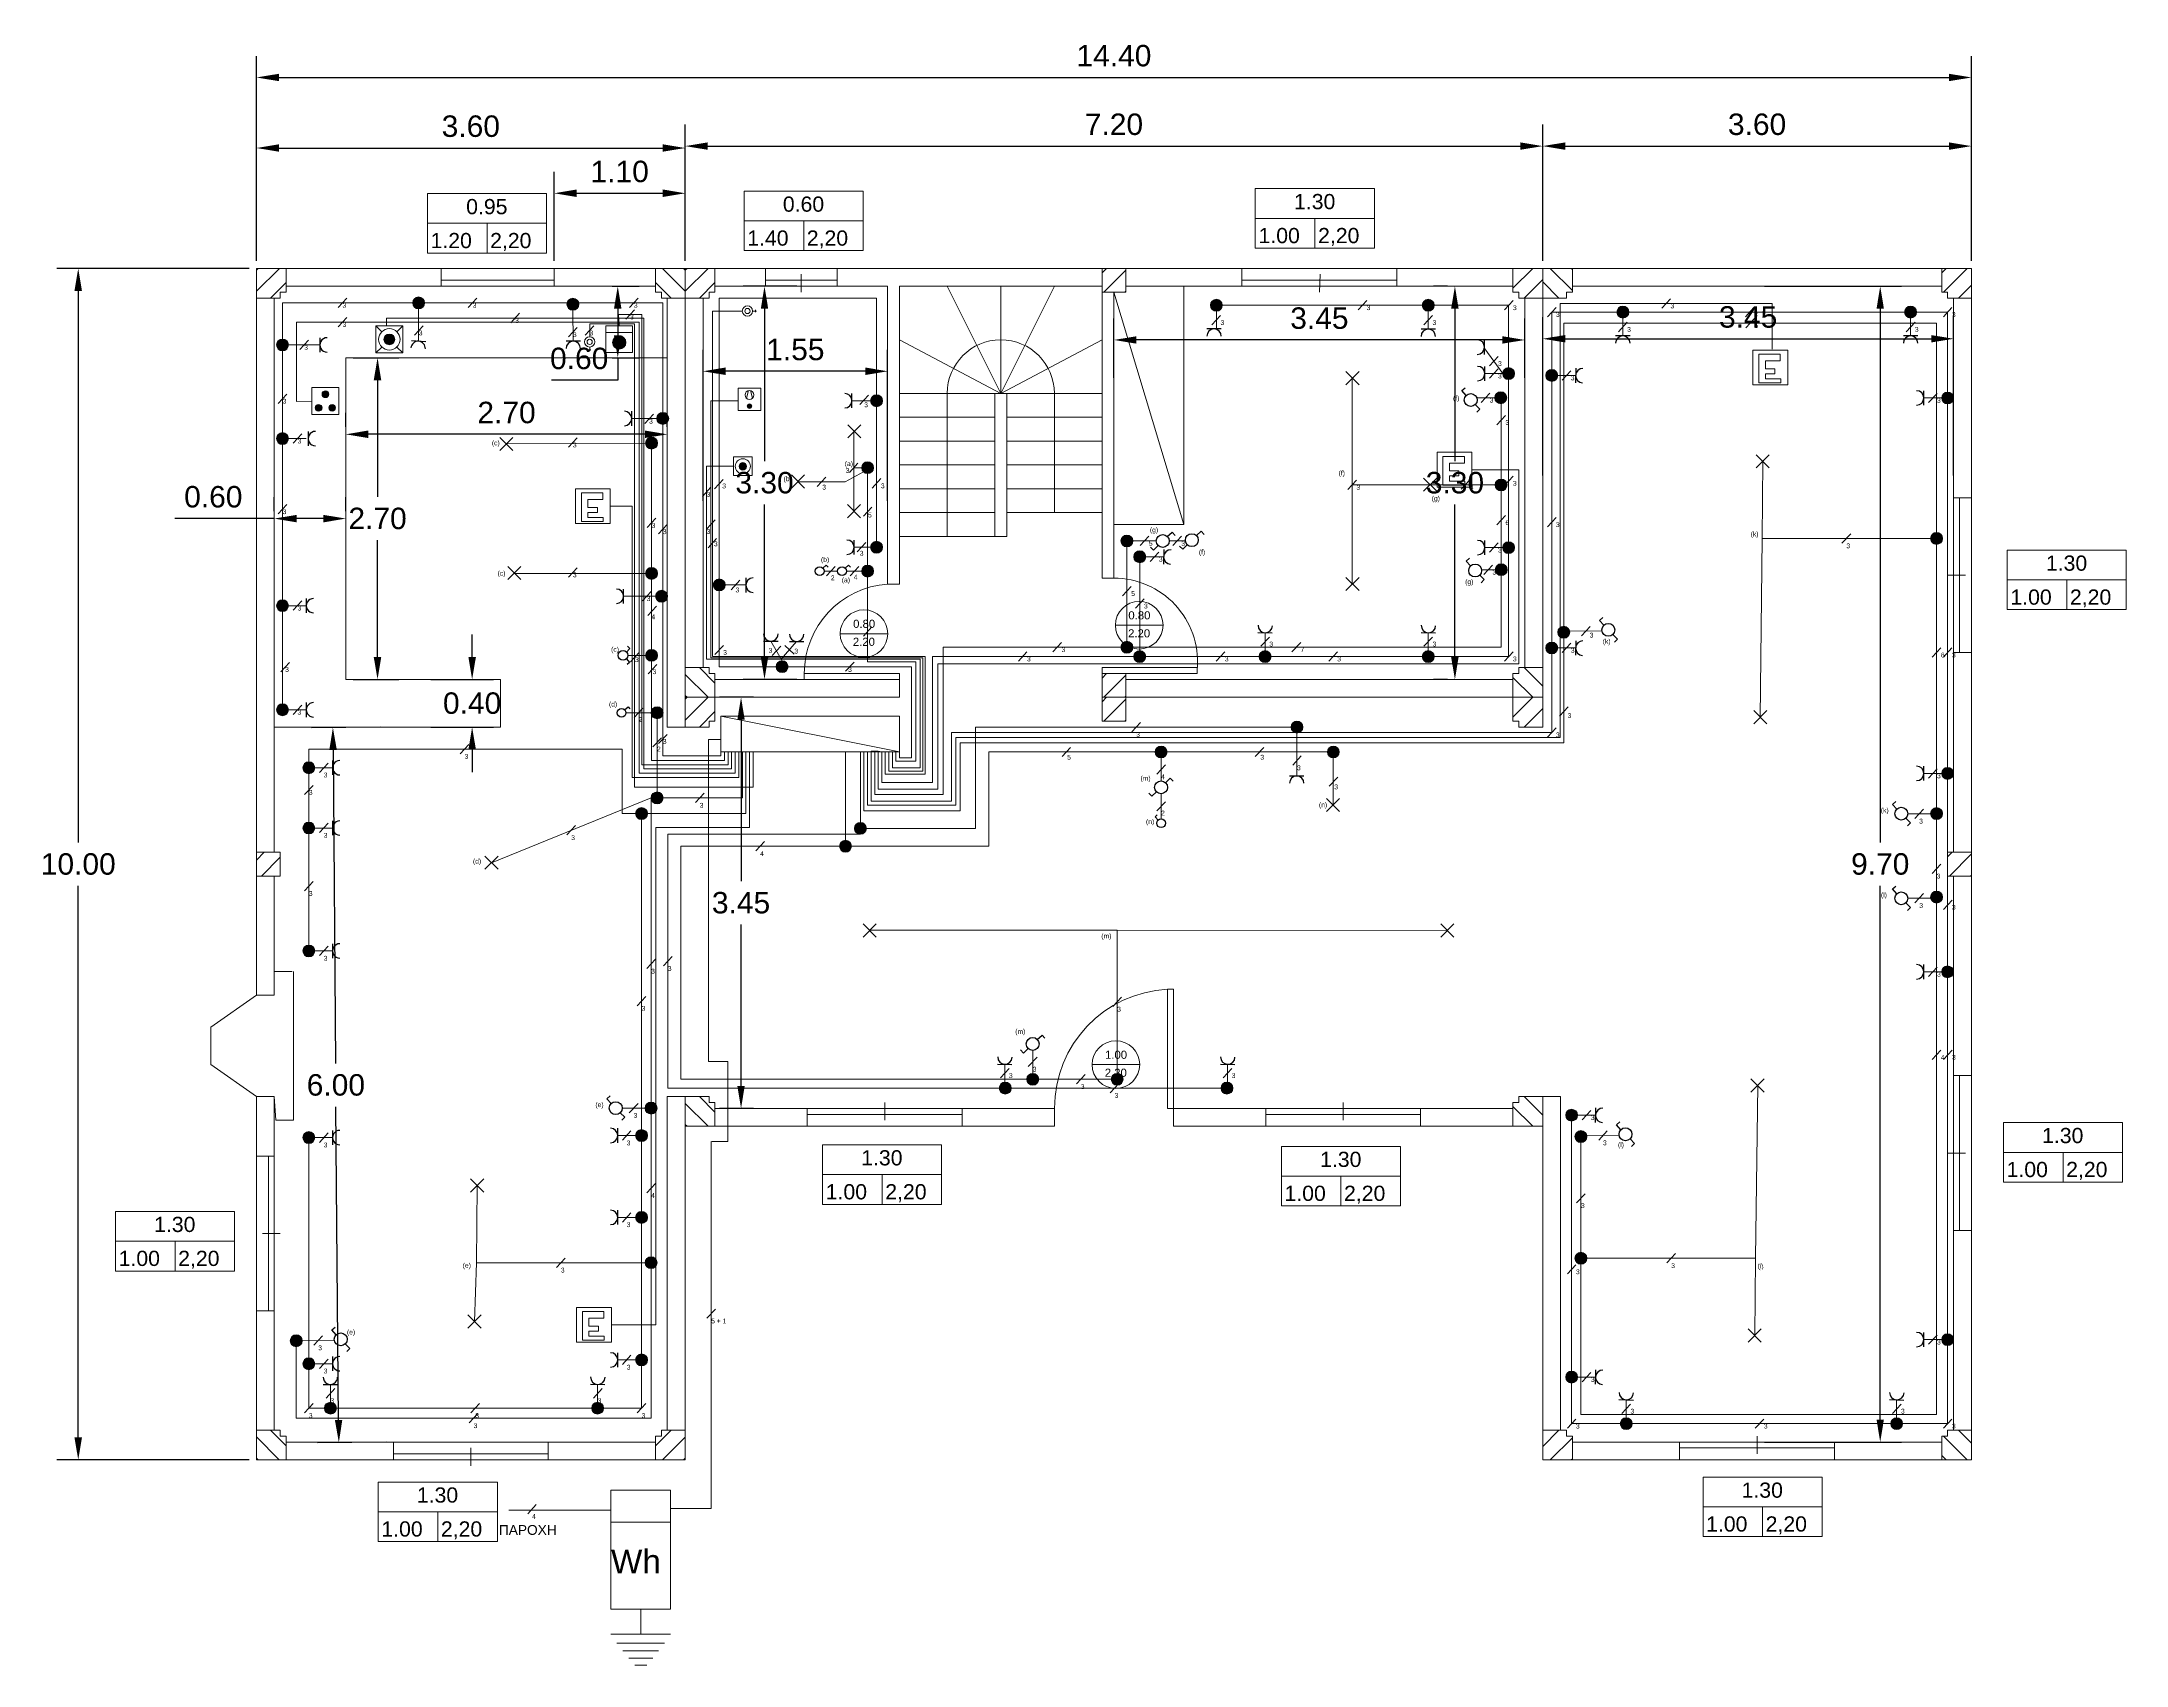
# Model space of a CAD drawing. Header units: metres. Extents: x 66.5 to 84, y 29.6 to 43.2.
import ezdxf

# ---------------------------------------------------------------- set-up
doc = ezdxf.new("R2010")
doc.units = ezdxf.units.M
doc.header["$MEASUREMENT"] = 0
for name, color, linetype in [('diastaseis apo para8ira mpalkonoportes', 7, 'Continuous'), ('diastaseis apo portes', 7, 'Continuous'), ('diastaseis toixown', 7, 'Continuous'), ('kolones', 1, 'Continuous'), ('loutro', 7, 'Continuous'), ('monogrammiko', 7, 'Continuous')]:
    doc.layers.add(name, color=color, linetype=linetype)
for name, color, linetype, plot in [('roloi deh', 7, 'Continuous', False), ('saloni', 7, 'Continuous', False), ('saloni ka8imerino', 7, 'Continuous', False), ('xol', 7, 'Continuous', False), ('ypnodomatio', 7, 'Continuous', False)]:
    doc.layers.add(name, color=color, linetype=linetype, plot=plot)
doc.styles.get("Standard").update_dxf_attribs({"font": 'arial.ttf'})
doc.dimstyles.get("Standard").update_dxf_attribs({"dimtxt": 0.18, "dimasz": 0.1885, "dimexe": 0.18, "dimexo": 0.0625, "dimgap": 0.09, "dimtad": 1, "dimtih": 1, "dimtoh": 1, "dimzin": 0, "dimdsep": 46, "dimtxsty": 'Standard', "dimcen": 0.09, "dimadec": 0, "dimazin": 0, "dimtfac": 1, "dimtofl": 0, "dimtmove": 0, "dimatfit": 3, "dimfxl": 1, "dimtolj": 1, "dimtzin": 0, "dimarcsym": 0})
pattern_1 = [(45, (-0.5, 0), (-0.08838835, 0.08838835), [])]

# ---------------------------------------------------------------- blocks, each defined once
blk = doc.blocks.new('*D1')
at = {"layer": 'Defpoints', "color": 0, "lineweight": 18, "transparency": 16777216}
for p in [(82.71, 42.881), (68.31, 41.279), (82.71, 41.279)]:
    blk.add_point(p, dxfattribs=at)
at = {"layer": 'diastaseis toixown', "color": 0, "lineweight": -2, "transparency": 16777216}
for p, q in [((68.31, 41.341), (68.31, 43.061)), ((82.71, 41.341), (82.71, 43.061)), ((68.499, 42.881), (82.522, 42.881))]:
    blk.add_line(p, q, dxfattribs=at)
at = {"layer": 'diastaseis toixown', "color": 0, "lineweight": 18, "transparency": 16777216}
for points in [[(68.499, 42.912), (68.499, 42.85), (68.31, 42.881)], [(82.522, 42.912), (82.522, 42.85), (82.71, 42.881)]]:
    blk.add_solid(points, dxfattribs=at)
at = {"layer": 'diastaseis toixown', "color": 0, "lineweight": 18, "transparency": 16777216, "insert": (75.51, 43.063), "char_height": 0.18, "attachment_point": 5}
blk.add_mtext('\\A1;14.40', dxfattribs=at)
blk = doc.blocks.new('*D2')
at = {"layer": 'Defpoints', "color": 0, "lineweight": 18, "transparency": 16777216}
for p in [(71.91, 42.289), (68.31, 41.279), (71.91, 41.279)]:
    blk.add_point(p, dxfattribs=at)
at = {"layer": 'diastaseis toixown', "color": 0, "lineweight": -2, "transparency": 16777216}
for p, q in [((68.31, 41.341), (68.31, 42.469)), ((71.91, 41.341), (71.91, 42.469)), ((68.499, 42.289), (71.722, 42.289))]:
    blk.add_line(p, q, dxfattribs=at)
at = {"layer": 'diastaseis toixown', "color": 0, "lineweight": 18, "transparency": 16777216}
for points in [[(68.499, 42.32), (68.499, 42.258), (68.31, 42.289)], [(71.722, 42.32), (71.722, 42.258), (71.91, 42.289)]]:
    blk.add_solid(points, dxfattribs=at)
at = {"layer": 'diastaseis toixown', "color": 0, "lineweight": 18, "transparency": 16777216, "insert": (70.11, 42.471), "char_height": 0.18, "attachment_point": 5}
blk.add_mtext('\\A1;3.60', dxfattribs=at)
blk = doc.blocks.new('*D3')
at = {"layer": 'Defpoints', "color": 0, "lineweight": 18, "transparency": 16777216}
for p in [(79.11, 42.305), (71.91, 41.279), (79.11, 41.279)]:
    blk.add_point(p, dxfattribs=at)
at = {"layer": 'diastaseis toixown', "color": 0, "lineweight": -2, "transparency": 16777216}
for p, q in [((71.91, 41.341), (71.91, 42.485)), ((79.11, 41.341), (79.11, 42.485)), ((72.099, 42.305), (78.922, 42.305))]:
    blk.add_line(p, q, dxfattribs=at)
at = {"layer": 'diastaseis toixown', "color": 0, "lineweight": 18, "transparency": 16777216}
for points in [[(72.099, 42.336), (72.099, 42.274), (71.91, 42.305)], [(78.922, 42.336), (78.922, 42.274), (79.11, 42.305)]]:
    blk.add_solid(points, dxfattribs=at)
at = {"layer": 'diastaseis toixown', "color": 0, "lineweight": 18, "transparency": 16777216, "insert": (75.51, 42.487), "char_height": 0.18, "attachment_point": 5}
blk.add_mtext('\\A1;7.20', dxfattribs=at)
blk = doc.blocks.new('*D4')
at = {"layer": 'Defpoints', "color": 0, "lineweight": 18, "transparency": 16777216}
for p in [(82.71, 42.305), (79.11, 41.279), (82.71, 41.279)]:
    blk.add_point(p, dxfattribs=at)
at = {"layer": 'diastaseis toixown', "color": 0, "lineweight": -2, "transparency": 16777216}
for p, q in [((79.11, 41.341), (79.11, 42.485)), ((82.71, 41.341), (82.71, 42.485)), ((79.299, 42.305), (82.522, 42.305))]:
    blk.add_line(p, q, dxfattribs=at)
at = {"layer": 'diastaseis toixown', "color": 0, "lineweight": 18, "transparency": 16777216}
for points in [[(79.299, 42.336), (79.299, 42.274), (79.11, 42.305)], [(82.522, 42.336), (82.522, 42.274), (82.71, 42.305)]]:
    blk.add_solid(points, dxfattribs=at)
at = {"layer": 'diastaseis toixown', "color": 0, "lineweight": 18, "transparency": 16777216, "insert": (80.91, 42.487), "char_height": 0.18, "attachment_point": 5}
blk.add_mtext('\\A1;3.60', dxfattribs=at)
blk = doc.blocks.new('*D5')
at = {"layer": 'Defpoints', "color": 0, "lineweight": 18, "transparency": 16777216}
for p in [(71.91, 41.909), (70.81, 41.279), (71.91, 41.279)]:
    blk.add_point(p, dxfattribs=at)
at = {"layer": 'diastaseis toixown', "color": 0, "lineweight": -2, "transparency": 16777216}
for p, q in [((70.81, 41.341), (70.81, 42.089)), ((71.91, 41.341), (71.91, 42.089)), ((70.999, 41.909), (71.722, 41.909))]:
    blk.add_line(p, q, dxfattribs=at)
at = {"layer": 'diastaseis toixown', "color": 0, "lineweight": 18, "transparency": 16777216}
for points in [[(70.999, 41.941), (70.999, 41.878), (70.81, 41.909)], [(71.722, 41.941), (71.722, 41.878), (71.91, 41.909)]]:
    blk.add_solid(points, dxfattribs=at)
at = {"layer": 'diastaseis toixown', "color": 0, "lineweight": 18, "transparency": 16777216, "insert": (71.36, 42.091), "char_height": 0.18, "attachment_point": 5}
blk.add_mtext('\\A1;1.10', dxfattribs=at)
blk = doc.blocks.new('*D6')
at = {"layer": 'Defpoints', "color": 0, "lineweight": 18, "transparency": 16777216}
for p in [(75.51, 40.678), (75.51, 40.296), (78.96, 40.296)]:
    blk.add_point(p, dxfattribs=at)
at = {"layer": 'diastaseis toixown', "color": 0, "lineweight": -2, "transparency": 16777216}
for p, q in [((75.51, 40.359), (75.51, 40.858)), ((78.96, 40.359), (78.96, 40.858)), ((78.772, 40.678), (75.699, 40.678))]:
    blk.add_line(p, q, dxfattribs=at)
at = {"layer": 'diastaseis toixown', "color": 0, "lineweight": 18, "transparency": 16777216}
for points in [[(75.699, 40.709), (75.699, 40.647), (75.51, 40.678)], [(78.772, 40.709), (78.772, 40.647), (78.96, 40.678)]]:
    blk.add_solid(points, dxfattribs=at)
at = {"layer": 'diastaseis toixown', "color": 0, "lineweight": 18, "transparency": 16777216, "insert": (77.235, 40.86), "char_height": 0.18, "attachment_point": 5}
blk.add_mtext('\\A1;3.45', dxfattribs=at)
blk = doc.blocks.new('*D7')
at = {"layer": 'Defpoints', "color": 0, "lineweight": 18, "transparency": 16777216}
for p in [(78.373, 41.129), (78.373, 37.829), (78.373, 37.829)]:
    blk.add_point(p, dxfattribs=at)
at = {"layer": 'diastaseis toixown', "color": 0, "lineweight": -2, "transparency": 16777216}
for p, q in [((78.31, 41.129), (78.193, 41.129)), ((78.373, 40.94), (78.373, 39.661)), ((78.373, 38.017), (78.373, 39.297)), ((78.31, 37.829), (78.193, 37.829))]:
    blk.add_line(p, q, dxfattribs=at)
at = {"layer": 'diastaseis toixown', "color": 0, "lineweight": 18, "transparency": 16777216}
for points in [[(78.341, 40.94), (78.404, 40.94), (78.373, 41.129)], [(78.341, 38.017), (78.404, 38.017), (78.373, 37.829)]]:
    blk.add_solid(points, dxfattribs=at)
at = {"layer": 'diastaseis toixown', "color": 0, "lineweight": 18, "transparency": 16777216, "insert": (78.373, 39.479), "char_height": 0.18, "attachment_point": 5}
blk.add_mtext('\\A1;3.30', dxfattribs=at)
blk = doc.blocks.new('*D8')
at = {"layer": 'Defpoints', "color": 0, "lineweight": 18, "transparency": 16777216}
for p in [(82.56, 40.688), (79.11, 39.479), (82.56, 39.479)]:
    blk.add_point(p, dxfattribs=at)
at = {"layer": 'diastaseis toixown', "color": 0, "lineweight": -2, "transparency": 16777216}
for p, q in [((79.11, 39.541), (79.11, 40.868)), ((82.56, 39.541), (82.56, 40.868)), ((79.299, 40.688), (82.372, 40.688))]:
    blk.add_line(p, q, dxfattribs=at)
at = {"layer": 'diastaseis toixown', "color": 0, "lineweight": 18, "transparency": 16777216}
for points in [[(79.299, 40.719), (79.299, 40.657), (79.11, 40.688)], [(82.372, 40.719), (82.372, 40.657), (82.56, 40.688)]]:
    blk.add_solid(points, dxfattribs=at)
at = {"layer": 'diastaseis toixown', "color": 0, "lineweight": 18, "transparency": 16777216, "insert": (80.835, 40.87), "char_height": 0.18, "attachment_point": 5}
blk.add_mtext('\\A1;3.45', dxfattribs=at)
blk = doc.blocks.new('*D9')
at = {"layer": 'Defpoints', "color": 0, "lineweight": 18, "transparency": 16777216}
for p in [(80.91, 41.129), (80.91, 31.429), (81.944, 31.429)]:
    blk.add_point(p, dxfattribs=at)
at = {"layer": 'diastaseis toixown', "color": 0, "lineweight": -2, "transparency": 16777216}
for p, q in [((80.973, 41.129), (82.124, 41.129)), ((81.944, 40.94), (81.944, 36.461)), ((81.944, 31.617), (81.944, 36.097)), ((80.973, 31.429), (82.124, 31.429))]:
    blk.add_line(p, q, dxfattribs=at)
at = {"layer": 'diastaseis toixown', "color": 0, "lineweight": 18, "transparency": 16777216}
for points in [[(81.913, 40.94), (81.975, 40.94), (81.944, 41.129)], [(81.913, 31.617), (81.975, 31.617), (81.944, 31.429)]]:
    blk.add_solid(points, dxfattribs=at)
at = {"layer": 'diastaseis toixown', "color": 0, "lineweight": 18, "transparency": 16777216, "insert": (81.944, 36.279), "char_height": 0.18, "attachment_point": 5}
blk.add_mtext('\\A1;9.70', dxfattribs=at)
blk = doc.blocks.new('*D10')
at = {"layer": 'Defpoints', "color": 0, "lineweight": 18, "transparency": 16777216}
for p in [(72.379, 37.679), (72.548, 37.679), (72.548, 34.229)]:
    blk.add_point(p, dxfattribs=at)
at = {"layer": 'diastaseis toixown', "color": 0, "lineweight": -2, "transparency": 16777216}
for p, q in [((72.485, 37.679), (72.199, 37.679)), ((72.379, 37.49), (72.379, 36.136)), ((72.379, 34.417), (72.379, 35.772)), ((72.485, 34.229), (72.199, 34.229))]:
    blk.add_line(p, q, dxfattribs=at)
at = {"layer": 'diastaseis toixown', "color": 0, "lineweight": 18, "transparency": 16777216}
for points in [[(72.348, 37.49), (72.41, 37.49), (72.379, 37.679)], [(72.348, 34.417), (72.41, 34.417), (72.379, 34.229)]]:
    blk.add_solid(points, dxfattribs=at)
at = {"layer": 'diastaseis toixown', "color": 0, "lineweight": 18, "transparency": 16777216, "insert": (72.379, 35.954), "char_height": 0.18, "attachment_point": 5}
blk.add_mtext('\\A1;3.45', dxfattribs=at)
blk = doc.blocks.new('*D11')
at = {"layer": 'Defpoints', "color": 0, "lineweight": 18, "transparency": 16777216}
for p in [(69.41, 37.429), (69.002, 31.425), (69.46, 31.429)]:
    blk.add_point(p, dxfattribs=at)
at = {"layer": 'diastaseis toixown', "color": 0, "lineweight": -2, "transparency": 16777216}
for p, q in [((69.348, 37.428), (68.772, 37.423)), ((68.953, 37.236), (68.975, 34.607)), ((69, 31.613), (68.978, 34.243)), ((69.398, 31.428), (68.822, 31.423))]:
    blk.add_line(p, q, dxfattribs=at)
at = {"layer": 'diastaseis toixown', "color": 0, "lineweight": 18, "transparency": 16777216}
for points in [[(68.985, 37.237), (68.922, 37.236), (68.952, 37.425)], [(69.031, 31.614), (68.969, 31.613), (69.002, 31.425)]]:
    blk.add_solid(points, dxfattribs=at)
at = {"layer": 'diastaseis toixown', "color": 0, "lineweight": 18, "transparency": 16777216, "insert": (68.977, 34.425), "char_height": 0.18, "attachment_point": 5}
blk.add_mtext('\\A1;6.00', dxfattribs=at)
blk = doc.blocks.new('*D12')
at = {"layer": 'Defpoints', "color": 0, "lineweight": 18, "transparency": 16777216}
for p in [(69.71, 37.829), (69.71, 37.429), (70.121, 37.429)]:
    blk.add_point(p, dxfattribs=at)
at = {"layer": 'diastaseis toixown', "color": 0, "lineweight": -2, "transparency": 16777216}
for p, q in [((70.121, 38.017), (70.121, 38.206)), ((69.773, 37.829), (70.301, 37.829)), ((69.773, 37.429), (70.301, 37.429)), ((70.121, 37.24), (70.121, 37.052))]:
    blk.add_line(p, q, dxfattribs=at)
at = {"layer": 'diastaseis toixown', "color": 0, "lineweight": 18, "transparency": 16777216}
for points in [[(70.09, 38.017), (70.153, 38.017), (70.121, 37.829)], [(70.09, 37.24), (70.153, 37.24), (70.121, 37.429)]]:
    blk.add_solid(points, dxfattribs=at)
at = {"layer": 'diastaseis toixown', "color": 0, "lineweight": 18, "transparency": 16777216, "insert": (70.121, 37.629), "char_height": 0.18, "attachment_point": 5}
blk.add_mtext('\\A1;0.40', dxfattribs=at)
blk = doc.blocks.new('*D13')
at = {"layer": 'Defpoints', "color": 0, "lineweight": 18, "transparency": 16777216}
for p in [(69.06, 40.529), (69.06, 37.829), (69.327, 37.829)]:
    blk.add_point(p, dxfattribs=at)
at = {"layer": 'diastaseis toixown', "color": 0, "lineweight": -2, "transparency": 16777216}
for p, q in [((69.123, 40.529), (69.507, 40.529)), ((69.327, 40.34), (69.327, 39.361)), ((69.327, 38.017), (69.327, 38.997)), ((69.123, 37.829), (69.507, 37.829))]:
    blk.add_line(p, q, dxfattribs=at)
at = {"layer": 'diastaseis toixown', "color": 0, "lineweight": 18, "transparency": 16777216}
for points in [[(69.295, 40.34), (69.358, 40.34), (69.327, 40.529)], [(69.295, 38.017), (69.358, 38.017), (69.327, 37.829)]]:
    blk.add_solid(points, dxfattribs=at)
at = {"layer": 'diastaseis toixown', "color": 0, "lineweight": 18, "transparency": 16777216, "insert": (69.327, 39.179), "char_height": 0.18, "attachment_point": 5}
blk.add_mtext('\\A1;2.70', dxfattribs=at)
blk = doc.blocks.new('*D14')
at = {"layer": 'Defpoints', "color": 0, "lineweight": 18, "transparency": 16777216}
for p in [(71.235, 41.129), (71.235, 40.529), (71.344, 40.529)]:
    blk.add_point(p, dxfattribs=at)
at = {"layer": 'diastaseis toixown', "color": 0, "lineweight": -2, "transparency": 16777216}
for p, q in [((71.298, 41.129), (71.524, 41.129)), ((71.344, 40.94), (71.344, 40.717)), ((71.298, 40.529), (71.524, 40.529)), ((71.344, 40.529), (71.344, 40.34)), ((71.344, 40.34), (70.787, 40.34))]:
    blk.add_line(p, q, dxfattribs=at)
at = {"layer": 'diastaseis toixown', "color": 0, "lineweight": 18, "transparency": 16777216}
for points in [[(71.312, 40.94), (71.375, 40.94), (71.344, 41.129)], [(71.312, 40.717), (71.375, 40.717), (71.344, 40.529)]]:
    blk.add_solid(points, dxfattribs=at)
at = {"layer": 'diastaseis toixown', "color": 0, "lineweight": 18, "transparency": 16777216, "insert": (71.02, 40.522), "char_height": 0.18, "attachment_point": 5}
blk.add_mtext('\\A1;0.60', dxfattribs=at)
blk = doc.blocks.new('*D15')
at = {"layer": 'Defpoints', "color": 0, "lineweight": 18, "transparency": 16777216}
for p in [(68.46, 39.179), (68.46, 39.179), (69.06, 39.179)]:
    blk.add_point(p, dxfattribs=at)
at = {"layer": 'diastaseis toixown', "color": 0, "lineweight": -2, "transparency": 16777216}
for p, q in [((68.46, 39.241), (68.46, 39.359)), ((69.06, 39.241), (69.06, 39.359)), ((68.46, 39.179), (67.625, 39.179)), ((68.872, 39.179), (68.649, 39.179))]:
    blk.add_line(p, q, dxfattribs=at)
at = {"layer": 'diastaseis toixown', "color": 0, "lineweight": 18, "transparency": 16777216}
for points in [[(68.649, 39.21), (68.649, 39.147), (68.46, 39.179)], [(68.872, 39.21), (68.872, 39.147), (69.06, 39.179)]]:
    blk.add_solid(points, dxfattribs=at)
at = {"layer": 'diastaseis toixown', "color": 0, "lineweight": 18, "transparency": 16777216, "insert": (67.948, 39.361), "char_height": 0.18, "attachment_point": 5}
blk.add_mtext('\\A1;0.60', dxfattribs=at)
blk = doc.blocks.new('*D16')
at = {"layer": 'Defpoints', "color": 0, "lineweight": 18, "transparency": 16777216}
for p in [(69.06, 39.886), (69.06, 39.886), (71.76, 39.886)]:
    blk.add_point(p, dxfattribs=at)
at = {"layer": 'diastaseis toixown', "color": 0, "lineweight": -2, "transparency": 16777216}
for p, q in [((69.06, 39.949), (69.06, 40.066)), ((71.76, 39.949), (71.76, 40.066)), ((71.572, 39.886), (69.249, 39.886))]:
    blk.add_line(p, q, dxfattribs=at)
at = {"layer": 'diastaseis toixown', "color": 0, "lineweight": 18, "transparency": 16777216}
for points in [[(69.249, 39.918), (69.249, 39.855), (69.06, 39.886)], [(71.572, 39.918), (71.572, 39.855), (71.76, 39.886)]]:
    blk.add_solid(points, dxfattribs=at)
at = {"layer": 'diastaseis toixown', "color": 0, "lineweight": 18, "transparency": 16777216, "insert": (70.41, 40.068), "char_height": 0.18, "attachment_point": 5}
blk.add_mtext('\\A1;2.70', dxfattribs=at)
blk = doc.blocks.new('*D17')
at = {"layer": 'Defpoints', "color": 0, "lineweight": 18, "transparency": 16777216}
for p in [(72.06, 40.415), (72.06, 39.265), (73.61, 39.265)]:
    blk.add_point(p, dxfattribs=at)
at = {"layer": 'diastaseis toixown', "color": 0, "lineweight": -2, "transparency": 16777216}
for p, q in [((72.06, 39.328), (72.06, 40.595)), ((73.61, 39.328), (73.61, 40.595)), ((73.422, 40.415), (72.249, 40.415))]:
    blk.add_line(p, q, dxfattribs=at)
at = {"layer": 'diastaseis toixown', "color": 0, "lineweight": 18, "transparency": 16777216}
for points in [[(72.249, 40.447), (72.249, 40.384), (72.06, 40.415)], [(73.422, 40.447), (73.422, 40.384), (73.61, 40.415)]]:
    blk.add_solid(points, dxfattribs=at)
at = {"layer": 'diastaseis toixown', "color": 0, "lineweight": 18, "transparency": 16777216, "insert": (72.835, 40.597), "char_height": 0.18, "attachment_point": 5}
blk.add_mtext('\\A1;1.55', dxfattribs=at)
blk = doc.blocks.new('*D18')
at = {"layer": 'Defpoints', "color": 0, "lineweight": 18, "transparency": 16777216}
for p in [(72.576, 41.129), (72.91, 41.129), (72.91, 37.829)]:
    blk.add_point(p, dxfattribs=at)
at = {"layer": 'diastaseis toixown', "color": 0, "lineweight": -2, "transparency": 16777216}
for p, q in [((72.848, 41.129), (72.396, 41.129)), ((72.576, 40.94), (72.576, 39.661)), ((72.576, 38.017), (72.576, 39.297)), ((72.848, 37.829), (72.396, 37.829))]:
    blk.add_line(p, q, dxfattribs=at)
at = {"layer": 'diastaseis toixown', "color": 0, "lineweight": 18, "transparency": 16777216}
for points in [[(72.545, 40.94), (72.607, 40.94), (72.576, 41.129)], [(72.545, 38.017), (72.607, 38.017), (72.576, 37.829)]]:
    blk.add_solid(points, dxfattribs=at)
at = {"layer": 'diastaseis toixown', "color": 0, "lineweight": 18, "transparency": 16777216, "insert": (72.576, 39.479), "char_height": 0.18, "attachment_point": 5}
blk.add_mtext('\\A1;3.30', dxfattribs=at)
blk = doc.blocks.new('*D19')
at = {"layer": 'Defpoints', "color": 0, "lineweight": 18, "transparency": 16777216}
for p in [(68.31, 41.279), (66.814, 31.279), (68.31, 31.279)]:
    blk.add_point(p, dxfattribs=at)
at = {"layer": 'diastaseis toixown', "color": 0, "lineweight": -2, "transparency": 16777216}
for p, q in [((68.248, 41.279), (66.634, 41.279)), ((66.814, 41.09), (66.814, 36.461)), ((66.814, 31.467), (66.814, 36.097)), ((68.248, 31.279), (66.634, 31.279))]:
    blk.add_line(p, q, dxfattribs=at)
at = {"layer": 'diastaseis toixown', "color": 0, "lineweight": 18, "transparency": 16777216}
for points in [[(66.782, 41.09), (66.845, 41.09), (66.814, 41.279)], [(66.782, 31.467), (66.845, 31.467), (66.814, 31.279)]]:
    blk.add_solid(points, dxfattribs=at)
at = {"layer": 'diastaseis toixown', "color": 0, "lineweight": 18, "transparency": 16777216, "insert": (66.814, 36.279), "char_height": 0.18, "attachment_point": 5}
blk.add_mtext('\\A1;10.00', dxfattribs=at)
blk = doc.blocks.new('PLYNTIRIO ROYXVN')
at = {"lineweight": 18, "true_color": 0xffffff}
h = blk.add_hatch(color=7, dxfattribs=at)
h.dxf.hatch_style = 1
h.paths.add_polyline_path([(0.4, 0, 1), (-0.4, 0, 1)])
at = {"lineweight": 18}
for p, q in [((-1, 1), (1, 1)), ((-1, -1), (-1, 1)), ((1, 1), (1, -1)), ((1, -1), (-1, -1))]:
    blk.add_line(p, q, dxfattribs=at)
for radius in [0.8, 0.4]:
    blk.add_circle((0, 0), radius, dxfattribs=at)
blk = doc.blocks.new('STEGNOTIRIO')
at = {"lineweight": 18, "true_color": 0xffffff}
h = blk.add_hatch(color=7, dxfattribs=at)
h.dxf.hatch_style = 1
h.paths.add_polyline_path([(0.8, -1.6, 1), (1.2, -1.6, 1)])
at = {"lineweight": 18}
for p, q in [((0, 0), (2, 0)), ((0, -2), (0, 0)), ((2, 0), (2, -2)), ((0.92, -0.21), (0.72, -0.88)), ((1.08, -0.21), (1.28, -0.88)), ((2, -2), (0, -2))]:
    blk.add_line(p, q, dxfattribs=at)
for centre, radius in [((1, -0.6), 0.4), ((1, -1.6), 0.2)]:
    blk.add_circle(centre, radius, dxfattribs=at)
blk = doc.blocks.new('8ERMOSIFONAS')
at = {"lineweight": 18}
for p, q in [((0.8, 0), (1.4, 0)), ((1.25, 0), (1.25, 0.2)), ((1.25, 0), (1.25, -0.2))]:
    blk.add_line(p, q, dxfattribs=at)
for radius in [0.8, 0.4]:
    blk.add_circle((0, 0), radius, dxfattribs=at)
blk = doc.blocks.new('koiti diakladwseis')
at = {"layer": 'loutro', "lineweight": 18, "true_color": 0xffffff}
h = blk.add_hatch(color=7, dxfattribs=at)
h.dxf.hatch_style = 1
h.paths.add_polyline_path([(-0.05, 0, 1), (0.05, 0, 1)])
at = {"layer": 'loutro', "lineweight": 18}
blk.add_circle((0, 0), 0.05, dxfattribs=at)
blk = doc.blocks.new('reumatodotis me shuko')
at = {"layer": 'monogrammiko', "color": 7, "true_color": 0xffffff}
blk.add_line((1.5, 0), (-1.5, 0), dxfattribs=at)
blk.add_arc((0, -1.5), 1.5, 360, 180, dxfattribs=at)
blk = doc.blocks.new('fwta monogrammiko')
at = {"layer": 'monogrammiko', "color": 7, "true_color": 0xffffff}
for p, q in [((-1.43, 1.57), (1.57, -1.43)), ((1.57, 1.57), (-1.43, -1.43))]:
    blk.add_line(p, q, dxfattribs=at)
blk = doc.blocks.new('aplos diakoptis monogramiko')
at = {"layer": 'monogrammiko', "color": 7, "true_color": 0xffffff}
for p, q in [((2.1, 2.1), (4.4, 4.1)), ((4.4, 4.1), (5.7, 2.6))]:
    blk.add_line(p, q, dxfattribs=at)
blk.add_circle((0, 0), 3, dxfattribs=at)
blk = doc.blocks.new('hlektriki kouzika genika')
at = {"lineweight": 18, "true_color": 0xffffff}
h = blk.add_hatch(color=7, dxfattribs=at)
h.dxf.hatch_style = 1
h.paths.add_polyline_path([(-0.25, 0.53, 1), (0.25, 0.53, 1)])
h.paths.add_polyline_path([(-0.75, -0.47, 1), (-0.25, -0.47, 1)])
h.paths.add_polyline_path([(0.25, -0.47, 1), (0.75, -0.47, 1)])
at = {"lineweight": 18}
for p, q in [((-1, 1.03), (1, 1.03)), ((-1, -0.97), (-1, 1.03)), ((1, 1.03), (1, -0.97)), ((1, -0.97), (-1, -0.97))]:
    blk.add_line(p, q, dxfattribs=at)
for centre in [(0, 0.53), (-0.5, -0.47), (0.5, -0.47)]:
    blk.add_circle(centre, 0.25, dxfattribs=at)
blk = doc.blocks.new('fournos')
at = {"lineweight": 18, "true_color": 0xffffff}
h = blk.add_hatch(color=7, dxfattribs=at)
h.dxf.hatch_style = 1
h.paths.add_polyline_path([(0.5, 0, 1), (-0.5, 0, 1)])
at = {"lineweight": 18}
for p, q in [((-1, 1.25), (1, 1.25)), ((-1, -0.75), (-1, 1.25)), ((-1, 0.75), (1, 0.75)), ((1, 1.25), (1, -0.75)), ((1, -0.75), (-1, -0.75))]:
    blk.add_line(p, q, dxfattribs=at)
blk.add_circle((0, 0), 0.5, dxfattribs=at)
blk = doc.blocks.new('PLYNTHRIO PIATVN')
at = {"lineweight": 18, "true_color": 0xffffff}
h = blk.add_hatch(color=7, dxfattribs=at)
h.dxf.hatch_style = 1
h.paths.add_polyline_path([(0.4, 0, 1), (-0.4, 0, 1)])
at = {"lineweight": 18}
for p, q in [((-1, 1), (-1, -1)), ((1, 1), (-1, 1)), ((-1, 1), (-0.57, 0.57)), ((1, 1), (0.57, 0.57)), ((1, -1), (1, 1)), ((-1, -1), (-0.57, -0.57)), ((-1, -1), (1, -1)), ((1, -1), (0.57, -0.57))]:
    blk.add_line(p, q, dxfattribs=at)
for radius in [0.801, 0.4]:
    blk.add_circle((0, 0), radius, dxfattribs=at)
blk = doc.blocks.new('komitater')
at = {"layer": 'monogrammiko', "color": 7, "true_color": 0xffffff}
for p, q in [((-4.2, 4.2), (-5.7, 2.8)), ((-2.1, 2.1), (-4.2, 4.2)), ((2.1, 2.1), (4.4, 4.1)), ((4.4, 4.1), (5.7, 2.6))]:
    blk.add_line(p, q, dxfattribs=at)
blk.add_circle((0, 0), 3, dxfattribs=at)
blk = doc.blocks.new('diakoptis ale-retour monogrammiko')
at = {"layer": 'monogrammiko', "color": 7, "true_color": 0xffffff}
for p, q in [((2.12, 2.12), (4.36, 4.12)), ((4.36, 4.12), (5.69, 2.62)), ((-4.25, -4.24), (-5.66, -2.82)), ((-2.12, -2.12), (-4.25, -4.24))]:
    blk.add_line(p, q, dxfattribs=at)
blk.add_circle((0, 0), 3, dxfattribs=at)
blk = doc.blocks.new('KLIMATISTIKO')
at = {"layer": 'Defpoints', "lineweight": 18}
for p, q in [((-2, 1), (0, 1)), ((-2, -1), (-2, 1)), ((-0.43, 0.76), (-1.66, 0.76)), ((-1.66, 0.76), (-1.66, -0.88)), ((-1.29, -0.07), (-1.29, 0.38)), ((-1.29, 0.38), (-0.43, 0.38)), ((-0.43, 0.38), (-0.43, 0.76)), ((0, 1), (0, -1)), ((0, -1), (-2, -1)), ((-1.66, -0.88), (-0.41, -0.88)), ((-0.74, -0.07), (-1.29, -0.07)), ((-1.29, -0.65), (-1.29, -0.36)), ((-1.29, -0.36), (-0.74, -0.36)), ((-0.41, -0.65), (-1.29, -0.65)), ((-0.74, -0.36), (-0.74, -0.07)), ((-0.41, -0.88), (-0.41, -0.65))]:
    blk.add_line(p, q, dxfattribs=at)

msp = doc.modelspace()

# ---------------------------------------------------------------- hatches: boundary and pattern name
at = {"layer": 'kolones', "lineweight": 18, "true_color": 0xffffff}
h = msp.add_hatch(dxfattribs=at)
h.set_pattern_fill('ANSI31')
h.paths.add_polyline_path([(68.56, 41.279), (68.31, 41.279), (68.31, 41.029), (68.51, 41.029), (68.51, 41.079), (68.56, 41.079)])
h = msp.add_hatch(dxfattribs=at)
h.set_pattern_fill('ANSI31', angle=-90)
h.set_pattern_definition([(315, (30.63165, 109.58894), (0.08838835, 0.08838835), [])])
h.paths.add_polyline_path([(71.91, 41.279), (71.66, 41.279), (71.66, 41.079), (71.71, 41.079), (71.71, 41.029), (71.91, 41.029)])
h = msp.add_hatch(dxfattribs=at)
h.set_pattern_fill('ANSI31')
h.set_pattern_definition([(45, (3.6, 1e-07), (-0.08838835, 0.08838835), [])])
h.paths.add_polyline_path([(72.16, 41.279), (71.91, 41.279), (71.91, 41.029), (72.11, 41.029), (72.11, 41.079), (72.16, 41.079)])
h = msp.add_hatch(dxfattribs=at)
h.set_pattern_fill('ANSI31')
h.set_pattern_definition([(45, (-7.6, 4.9), (-0.08838835, 0.08838835), [])])
h.paths.add_polyline_path([(75.41, 41.279), (75.41, 41.079), (75.61, 41.079), (75.61, 41.279)])
h = msp.add_hatch(dxfattribs=at)
h.set_pattern_fill('ANSI31')
h.set_pattern_definition([(45, (3.1, 1e-07), (-0.08838835, 0.08838835), [])])
h.paths.add_polyline_path([(78.86, 41.279), (78.86, 41.079), (78.91, 41.079), (78.91, 41.029), (79.11, 41.029), (79.11, 41.279)])
h = msp.add_hatch(dxfattribs=at)
h.set_pattern_fill('ANSI31', angle=-90)
h.set_pattern_definition([(315, (30.13165, 109.58894), (0.08838835, 0.08838835), [])])
h.paths.add_polyline_path([(79.11, 41.029), (79.31, 41.029), (79.31, 41.079), (79.36, 41.079), (79.36, 41.279), (79.11, 41.279)])
h = msp.add_hatch(dxfattribs=at)
h.set_pattern_fill('ANSI31')
h.set_pattern_definition(pattern_1)
h.paths.add_polyline_path([(82.46, 41.279), (82.46, 41.079), (82.51, 41.079), (82.51, 41.029), (82.71, 41.029), (82.71, 41.279)])
h = msp.add_hatch(dxfattribs=at)
h.set_pattern_fill('ANSI31', angle=90)
h.set_pattern_definition([(135, (113.18894, -30.63165), (-0.08838835, -0.08838835), [])])
h.paths.add_polyline_path([(71.91, 37.679), (72.16, 37.679), (72.16, 37.879), (72.11, 37.879), (72.11, 37.929), (71.91, 37.929)])
h = msp.add_hatch(dxfattribs=at)
h.set_pattern_fill('ANSI31')
h.set_pattern_definition([(45, (-7.6, 1.5), (-0.08838835, 0.08838835), [])])
h.paths.add_polyline_path([(75.41, 37.879), (75.41, 37.679), (75.61, 37.679), (75.61, 37.879)])
h = msp.add_hatch(dxfattribs=at)
h.set_pattern_fill('ANSI31', angle=90)
h.set_pattern_definition([(135, (112.68894, -30.63165), (-0.08838835, -0.08838835), [])])
h.paths.add_polyline_path([(79.11, 37.929), (78.91, 37.929), (78.91, 37.879), (78.86, 37.879), (78.86, 37.679), (79.11, 37.679)])
h = msp.add_hatch(dxfattribs=at)
h.set_pattern_fill('ANSI31')
h.set_pattern_definition([(45, (3.6, -3.6), (-0.08838835, 0.08838835), [])])
h.paths.add_polyline_path([(71.91, 37.679), (71.91, 37.429), (72.11, 37.429), (72.11, 37.479), (72.16, 37.479), (72.16, 37.679)])
h = msp.add_hatch(dxfattribs=at)
h.set_pattern_fill('ANSI31')
h.set_pattern_definition([(45, (-7.6, 1.3), (-0.08838835, 0.08838835), [])])
h.paths.add_polyline_path([(75.41, 37.679), (75.41, 37.479), (75.61, 37.479), (75.61, 37.679)])
h = msp.add_hatch(dxfattribs=at)
h.set_pattern_fill('ANSI31')
h.set_pattern_definition([(45, (3.1, -3.6), (-0.08838835, 0.08838835), [])])
h.paths.add_polyline_path([(78.86, 37.679), (78.86, 37.479), (78.91, 37.479), (78.91, 37.429), (79.11, 37.429), (79.11, 37.679)])
h = msp.add_hatch(dxfattribs=at)
h.set_pattern_fill('ANSI31')
h.paths.add_polyline_path([(68.51, 36.379), (68.31, 36.379), (68.31, 36.179), (68.51, 36.179)])
h = msp.add_hatch(dxfattribs=at)
h.set_pattern_fill('ANSI31')
h.set_pattern_definition(pattern_1)
h.paths.add_polyline_path([(82.51, 36.379), (82.51, 36.179), (82.71, 36.179), (82.71, 36.379)])
h = msp.add_hatch(dxfattribs=at)
h.set_pattern_fill('ANSI31', angle=90)
h.set_pattern_definition([(135, (113.18894, -34.23165), (-0.08838835, -0.08838835), [])])
h.paths.add_polyline_path([(71.91, 34.079), (72.16, 34.079), (72.16, 34.279), (72.11, 34.279), (72.11, 34.329), (71.91, 34.329)])
h = msp.add_hatch(dxfattribs=at)
h.set_pattern_fill('ANSI31', angle=90)
h.set_pattern_definition([(135, (112.68894, -34.23165), (-0.08838835, -0.08838835), [])])
h.paths.add_polyline_path([(79.11, 34.329), (78.91, 34.329), (78.91, 34.279), (78.86, 34.279), (78.86, 34.079), (79.11, 34.079)])
h = msp.add_hatch(dxfattribs=at)
h.set_pattern_fill('ANSI31', angle=90)
h.set_pattern_definition([(135, (109.58894, -37.03165), (-0.08838835, -0.08838835), [])])
h.paths.add_polyline_path([(68.31, 31.279), (68.56, 31.279), (68.56, 31.479), (68.51, 31.479), (68.51, 31.529), (68.31, 31.529)])
h = msp.add_hatch(dxfattribs=at)
h.set_pattern_fill('ANSI31', angle=180)
h.set_pattern_definition([(225, (140.22059, 72.55729), (0.08838835, -0.08838835), [])])
h.paths.add_polyline_path([(71.91, 31.279), (71.91, 31.529), (71.71, 31.529), (71.71, 31.479), (71.66, 31.479), (71.66, 31.279)])
h = msp.add_hatch(dxfattribs=at)
h.set_pattern_fill('ANSI31', angle=180)
h.set_pattern_definition([(225, (139.72059, 72.55729), (0.08838835, -0.08838835), [])])
h.paths.add_polyline_path([(79.36, 31.279), (79.36, 31.479), (79.31, 31.479), (79.31, 31.529), (79.11, 31.529), (79.11, 31.279)])
h = msp.add_hatch(dxfattribs=at)
h.set_pattern_fill('ANSI31', angle=90)
h.set_pattern_definition([(135, (109.08894, -37.03165), (-0.08838835, -0.08838835), [])])
h.paths.add_polyline_path([(82.71, 31.529), (82.51, 31.529), (82.51, 31.479), (82.46, 31.479), (82.46, 31.279), (82.71, 31.279)])
at = {"layer": 'saloni', "lineweight": 18, "true_color": 0xffffff}
h = msp.add_hatch(color=7, dxfattribs=at)
h.dxf.hatch_style = 1
h.paths.add_polyline_path([(79.733, 40.912, 1), (79.833, 40.912, 1)])
h = msp.add_hatch(color=7, dxfattribs=at)
h.dxf.hatch_style = 1
h.paths.add_polyline_path([(79.733, 40.912, 1), (79.833, 40.912, 1)])
h = msp.add_hatch(color=7, dxfattribs=at)
h.dxf.hatch_style = 1
h.paths.add_polyline_path([(82.149, 40.912, 1), (82.249, 40.912, 1)])
h = msp.add_hatch(color=7, dxfattribs=at)
h.dxf.hatch_style = 1
h.paths.add_polyline_path([(79.136, 40.38, 1), (79.236, 40.38, 1)])
h = msp.add_hatch(color=7, dxfattribs=at)
h.dxf.hatch_style = 1
h.paths.add_polyline_path([(82.46, 40.191, 1), (82.56, 40.191, 1)])
h = msp.add_hatch(color=7, dxfattribs=at)
h.dxf.hatch_style = 1
h.paths.add_polyline_path([(82.367, 39.012, 1), (82.467, 39.012, 1)])
h = msp.add_hatch(color=7, dxfattribs=at)
h.dxf.hatch_style = 1
h.paths.add_polyline_path([(79.237, 38.225, 1), (79.337, 38.225, 1)])
h = msp.add_hatch(color=7, dxfattribs=at)
h.dxf.hatch_style = 1
h.paths.add_polyline_path([(79.136, 38.093, 1), (79.236, 38.093, 1)])
h = msp.add_hatch(color=7, dxfattribs=at)
h.dxf.hatch_style = 1
h.paths.add_polyline_path([(82.46, 37.04, 1), (82.56, 37.04, 1)])
h = msp.add_hatch(color=7, dxfattribs=at)
h.dxf.hatch_style = 1
h.paths.add_polyline_path([(82.367, 36.703, 1), (82.467, 36.703, 1)])
h = msp.add_hatch(color=7, dxfattribs=at)
h.dxf.hatch_style = 1
h.paths.add_polyline_path([(82.367, 36.002, 1), (82.467, 36.002, 1)])
h = msp.add_hatch(color=7, dxfattribs=at)
h.dxf.hatch_style = 1
h.paths.add_polyline_path([(82.46, 35.375, 1), (82.56, 35.375, 1)])
h = msp.add_hatch(color=7, dxfattribs=at)
h.dxf.hatch_style = 1
h.paths.add_polyline_path([(79.303, 34.172, 1), (79.403, 34.172, 1)])
h = msp.add_hatch(color=7, dxfattribs=at)
h.dxf.hatch_style = 1
h.paths.add_polyline_path([(79.381, 33.992, 1), (79.481, 33.992, 1)])
h = msp.add_hatch(color=7, dxfattribs=at)
h.dxf.hatch_style = 1
h.paths.add_polyline_path([(79.481, 32.971, 1), (79.381, 32.971, 1)])
h = msp.add_hatch(color=7, dxfattribs=at)
h.dxf.hatch_style = 1
h.paths.add_polyline_path([(82.46, 32.288, 1), (82.56, 32.288, 1)])
h = msp.add_hatch(color=7, dxfattribs=at)
h.dxf.hatch_style = 1
h.paths.add_polyline_path([(79.303, 31.974, 1), (79.403, 31.974, 1)])
h = msp.add_hatch(color=7, dxfattribs=at)
h.dxf.hatch_style = 1
h.paths.add_polyline_path([(79.761, 31.583, 1), (79.861, 31.583, 1)])
h = msp.add_hatch(color=7, dxfattribs=at)
h.dxf.hatch_style = 1
h.paths.add_polyline_path([(82.032, 31.583, 1), (82.132, 31.583, 1)])
at = {"layer": 'saloni ka8imerino', "lineweight": 18, "true_color": 0xffffff}
h = msp.add_hatch(color=7, dxfattribs=at)
h.dxf.hatch_style = 1
h.paths.add_polyline_path([(71.624, 37.549, 1), (71.724, 37.549, 1)])
h = msp.add_hatch(color=7, dxfattribs=at)
h.dxf.hatch_style = 1
h.paths.add_polyline_path([(68.7, 37.088, 1), (68.8, 37.088, 1)])
h = msp.add_hatch(color=7, dxfattribs=at)
h.dxf.hatch_style = 1
h.paths.add_polyline_path([(68.7, 37.088, 1), (68.8, 37.088, 1)])
h = msp.add_hatch(color=7, dxfattribs=at)
h.dxf.hatch_style = 1
h.paths.add_polyline_path([(71.624, 36.835, 1), (71.724, 36.835, 1)])
h = msp.add_hatch(color=7, dxfattribs=at)
h.dxf.hatch_style = 1
h.paths.add_polyline_path([(68.7, 36.582, 1), (68.8, 36.582, 1)])
h = msp.add_hatch(color=7, dxfattribs=at)
h.dxf.hatch_style = 1
h.paths.add_polyline_path([(68.7, 36.582, 1), (68.8, 36.582, 1)])
h = msp.add_hatch(color=7, dxfattribs=at)
h.dxf.hatch_style = 1
h.paths.add_polyline_path([(71.494, 36.703, 1), (71.594, 36.703, 1)])
h = msp.add_hatch(color=7, dxfattribs=at)
h.dxf.hatch_style = 1
h.paths.add_polyline_path([(68.7, 35.55, 1), (68.8, 35.55, 1)])
h = msp.add_hatch(color=7, dxfattribs=at)
h.dxf.hatch_style = 1
h.paths.add_polyline_path([(68.7, 35.55, 1), (68.8, 35.55, 1)])
h = msp.add_hatch(color=7, dxfattribs=at)
h.dxf.hatch_style = 1
h.paths.add_polyline_path([(71.574, 34.231, 1), (71.674, 34.231, 1)])
h = msp.add_hatch(color=7, dxfattribs=at)
h.dxf.hatch_style = 1
h.paths.add_polyline_path([(68.7, 33.984, 1), (68.8, 33.984, 1)])
h = msp.add_hatch(color=7, dxfattribs=at)
h.dxf.hatch_style = 1
h.paths.add_polyline_path([(68.7, 33.984, 1), (68.8, 33.984, 1)])
h = msp.add_hatch(color=7, dxfattribs=at)
h.dxf.hatch_style = 1
h.paths.add_polyline_path([(68.7, 33.984, 1), (68.8, 33.984, 1)])
h = msp.add_hatch(color=7, dxfattribs=at)
h.dxf.hatch_style = 1
h.paths.add_polyline_path([(71.494, 34.001, 1), (71.594, 34.001, 1)])
h = msp.add_hatch(color=7, dxfattribs=at)
h.dxf.hatch_style = 1
h.paths.add_polyline_path([(71.494, 33.314, 1), (71.594, 33.314, 1)])
h = msp.add_hatch(color=7, dxfattribs=at)
h.dxf.hatch_style = 1
h.paths.add_polyline_path([(71.574, 32.934, 1), (71.674, 32.934, 1)])
h = msp.add_hatch(color=7, dxfattribs=at)
h.dxf.hatch_style = 1
h.paths.add_polyline_path([(68.594, 32.279, 1), (68.694, 32.279, 1)])
h = msp.add_hatch(color=7, dxfattribs=at)
h.dxf.hatch_style = 1
h.paths.add_polyline_path([(68.7, 32.086, 1), (68.8, 32.086, 1)])
h = msp.add_hatch(color=7, dxfattribs=at)
h.dxf.hatch_style = 1
h.paths.add_polyline_path([(71.494, 32.118, 1), (71.594, 32.118, 1)])
h = msp.add_hatch(color=7, dxfattribs=at)
h.dxf.hatch_style = 1
h.paths.add_polyline_path([(68.881, 31.713, 1), (68.981, 31.713, 1)])
h = msp.add_hatch(color=7, dxfattribs=at)
h.dxf.hatch_style = 1
h.paths.add_polyline_path([(68.881, 31.713, 1), (68.981, 31.713, 1)])
h = msp.add_hatch(color=7, dxfattribs=at)
h.dxf.hatch_style = 1
h.paths.add_polyline_path([(71.125, 31.713, 1), (71.225, 31.713, 1)])
at = {"layer": 'xol', "lineweight": 18, "true_color": 0xffffff}
h = msp.add_hatch(color=7, dxfattribs=at)
h.dxf.hatch_style = 1
h.paths.add_polyline_path([(76.997, 37.429, 1), (77.097, 37.429, 1)])
h = msp.add_hatch(color=7, dxfattribs=at)
h.dxf.hatch_style = 1
h.paths.add_polyline_path([(75.856, 37.22, 1), (75.956, 37.22, 1)])
h = msp.add_hatch(color=7, dxfattribs=at)
h.dxf.hatch_style = 1
h.paths.add_polyline_path([(77.302, 37.22, 1), (77.402, 37.22, 1)])
h = msp.add_hatch(color=7, dxfattribs=at)
h.dxf.hatch_style = 1
h.paths.add_polyline_path([(73.331, 36.579, 1), (73.431, 36.579, 1)])
h = msp.add_hatch(color=7, dxfattribs=at)
h.dxf.hatch_style = 1
h.paths.add_polyline_path([(73.206, 36.429, 1), (73.306, 36.429, 1)])
h = msp.add_hatch(color=7, dxfattribs=at)
h.dxf.hatch_style = 1
h.paths.add_polyline_path([(74.778, 34.473, 1), (74.878, 34.473, 1)])
h = msp.add_hatch(color=7, dxfattribs=at)
h.dxf.hatch_style = 1
h.paths.add_polyline_path([(75.487, 34.473, 1), (75.587, 34.473, 1)])
h = msp.add_hatch(color=7, dxfattribs=at)
h.dxf.hatch_style = 1
h.paths.add_polyline_path([(74.547, 34.399, 1), (74.647, 34.399, 1)])
h = msp.add_hatch(color=7, dxfattribs=at)
h.dxf.hatch_style = 1
h.paths.add_polyline_path([(76.409, 34.399, 1), (76.509, 34.399, 1)])
at = {"layer": 'ypnodomatio', "lineweight": 18, "true_color": 0xffffff}
h = msp.add_hatch(color=7, dxfattribs=at)
h.dxf.hatch_style = 1
h.paths.add_polyline_path([(76.42, 40.969, 1), (76.32, 40.969, 1)])
h = msp.add_hatch(color=7, dxfattribs=at)
h.dxf.hatch_style = 1
h.paths.add_polyline_path([(78.199, 40.969, 1), (78.099, 40.969, 1)])
h = msp.add_hatch(color=7, dxfattribs=at)
h.dxf.hatch_style = 1
h.paths.add_polyline_path([(78.874, 40.396, 1), (78.774, 40.396, 1)])
h = msp.add_hatch(color=7, dxfattribs=at)
h.dxf.hatch_style = 1
h.paths.add_polyline_path([(78.808, 40.193, 1), (78.708, 40.193, 1)])
h = msp.add_hatch(color=7, dxfattribs=at)
h.dxf.hatch_style = 1
h.paths.add_polyline_path([(78.811, 39.461, 1), (78.711, 39.461, 1)])
h = msp.add_hatch(color=7, dxfattribs=at)
h.dxf.hatch_style = 1
h.paths.add_polyline_path([(75.669, 38.991, 1), (75.569, 38.991, 1)])
h = msp.add_hatch(color=7, dxfattribs=at)
h.dxf.hatch_style = 1
h.paths.add_polyline_path([(75.777, 38.858, 1), (75.677, 38.858, 1)])
h = msp.add_hatch(color=7, dxfattribs=at)
h.dxf.hatch_style = 1
h.paths.add_polyline_path([(78.874, 38.935, 1), (78.774, 38.935, 1)])
h = msp.add_hatch(color=7, dxfattribs=at)
h.dxf.hatch_style = 1
h.paths.add_polyline_path([(78.812, 38.75, 1), (78.712, 38.75, 1)])
h = msp.add_hatch(color=7, dxfattribs=at)
h.dxf.hatch_style = 1
h.paths.add_polyline_path([(75.669, 38.099, 1), (75.569, 38.099, 1)])
h = msp.add_hatch(color=7, dxfattribs=at)
h.dxf.hatch_style = 1
h.paths.add_polyline_path([(75.777, 38.021, 1), (75.677, 38.021, 1)])
h = msp.add_hatch(color=7, dxfattribs=at)
h.dxf.hatch_style = 1
h.paths.add_polyline_path([(76.829, 38.021, 1), (76.729, 38.021, 1)])
h = msp.add_hatch(color=7, dxfattribs=at)
h.dxf.hatch_style = 1
h.paths.add_polyline_path([(78.199, 38.021, 1), (78.099, 38.021, 1)])

# ---------------------------------------------------------------- linework, layer by layer
at = {"lineweight": 18}
for p, q in [((68.56, 41.279), (69.86, 41.279)), ((69.86, 41.279), (69.86, 41.129)), ((69.86, 41.279), (70.81, 41.279)), ((69.86, 41.129), (69.86, 41.179)), ((69.86, 41.179), (70.81, 41.179)), ((70.81, 41.279), (70.81, 41.129)), ((70.81, 41.279), (71.66, 41.279)), ((71.66, 41.279), (71.66, 41.129)), ((72.16, 41.279), (72.585, 41.279)), ((72.585, 41.279), (72.585, 41.129)), ((72.585, 41.279), (73.185, 41.279)), ((72.585, 41.129), (72.585, 41.179)), ((72.585, 41.179), (73.185, 41.179)), ((72.885, 41.079), (72.885, 41.229)), ((73.185, 41.279), (73.185, 41.129)), ((73.185, 41.279), (73.61, 41.279)), ((73.61, 41.279), (75.41, 41.279)), ((75.61, 41.279), (75.46, 41.279)), ((75.61, 41.129), (75.61, 41.279)), ((75.61, 41.279), (76.585, 41.279)), ((76.585, 41.129), (76.585, 41.279)), ((76.585, 41.279), (77.885, 41.279)), ((76.585, 41.129), (76.585, 41.179)), ((76.585, 41.179), (77.885, 41.179)), ((77.235, 41.079), (77.241, 41.229)), ((78.86, 41.279), (77.885, 41.279)), ((77.885, 41.279), (77.885, 41.129)), ((79.36, 41.279), (79.36, 41.129)), ((79.36, 41.279), (82.46, 41.279)), ((68.31, 41.029), (68.31, 36.379)), ((68.46, 36.379), (68.46, 41.029)), ((69.86, 41.129), (68.56, 41.129)), ((70.81, 41.129), (69.86, 41.129)), ((71.66, 41.129), (70.81, 41.129)), ((71.76, 37.429), (71.76, 41.029)), ((71.91, 37.929), (71.91, 41.029)), ((72.06, 41.029), (72.06, 37.929)), ((72.585, 41.129), (72.16, 41.129)), ((73.185, 41.129), (72.585, 41.129)), ((73.61, 41.129), (73.185, 41.129)), ((73.61, 41.129), (73.61, 38.629)), ((73.71, 38.629), (73.71, 41.129)), ((73.71, 41.129), (75.41, 41.129)), ((74.11, 41.129), (74.56, 40.229)), ((74.56, 40.229), (74.56, 41.129)), ((75.01, 41.129), (74.56, 40.229)), ((75.41, 41.079), (75.41, 38.679)), ((75.51, 38.679), (75.51, 41.079)), ((76.098, 39.129), (75.51, 41.079)), ((76.585, 41.129), (75.61, 41.129)), ((76.098, 41.129), (76.098, 39.129)), ((77.885, 41.129), (76.585, 41.129)), ((77.885, 41.129), (78.86, 41.129)), ((78.96, 41.029), (78.96, 37.929)), ((79.11, 37.929), (79.11, 41.029)), ((79.36, 41.129), (82.46, 41.129)), ((82.56, 39.354), (82.56, 41.029)), ((82.71, 41.029), (82.71, 39.354)), ((73.71, 40.679), (74.56, 40.229)), ((75.41, 40.679), (74.56, 40.229)), ((69.06, 40.529), (71.76, 40.529)), ((69.06, 40.529), (69.06, 37.829)), ((74.51, 40.229), (73.71, 40.229)), ((74.11, 39.029), (74.11, 40.229)), ((74.61, 40.229), (74.51, 40.229)), ((74.51, 40.229), (74.51, 39.029)), ((74.61, 39.029), (74.61, 40.229)), ((74.61, 40.229), (75.41, 40.229)), ((75.01, 40.229), (75.01, 39.229)), ((74.51, 40.029), (73.71, 40.029)), ((74.61, 40.029), (75.41, 40.029)), ((74.51, 39.829), (73.71, 39.829)), ((74.61, 39.829), (75.41, 39.829)), ((74.51, 39.629), (73.71, 39.629)), ((74.61, 39.629), (75.41, 39.629)), ((74.51, 39.429), (73.71, 39.429)), ((74.61, 39.429), (75.41, 39.429)), ((74.51, 39.229), (73.71, 39.229)), ((74.61, 39.229), (75.41, 39.229)), ((82.71, 39.354), (82.56, 39.354)), ((82.56, 38.054), (82.56, 39.354)), ((82.61, 39.354), (82.61, 38.054)), ((82.71, 39.354), (82.71, 38.054)), ((76.098, 39.129), (75.51, 39.129)), ((73.71, 38.629), (73.71, 39.029)), ((73.71, 39.029), (74.51, 39.029)), ((74.51, 39.029), (74.61, 39.029)), ((74.51, 39.029), (74.56, 39.029)), ((82.51, 38.704), (82.66, 38.704)), ((73.61, 38.629), (73.71, 38.629)), ((75.41, 38.679), (75.51, 38.679)), ((82.71, 38.054), (82.56, 38.054)), ((82.56, 38.054), (82.56, 36.379)), ((82.71, 38.054), (82.71, 36.379)), ((69.06, 37.829), (70.36, 37.829)), ((70.36, 37.829), (70.36, 37.429)), ((72.06, 37.929), (71.91, 37.929)), ((73.71, 37.829), (72.16, 37.829)), ((72.91, 37.829), (72.91, 37.879)), ((72.91, 37.879), (73.71, 37.879)), ((73.71, 37.829), (72.91, 37.829)), ((73.71, 37.879), (73.71, 37.829)), ((73.71, 37.679), (73.71, 37.829)), ((76.21, 37.929), (75.41, 37.929)), ((75.41, 37.929), (75.41, 37.879)), ((75.41, 37.879), (76.21, 37.879)), ((75.61, 37.879), (75.46, 37.879)), ((75.61, 37.829), (78.86, 37.829)), ((76.21, 37.879), (76.21, 37.929)), ((78.96, 37.929), (79.11, 37.929)), ((72.16, 37.679), (73.71, 37.679)), ((75.61, 37.679), (75.46, 37.679)), ((78.86, 37.679), (75.61, 37.679)), ((72.21, 37.222), (72.21, 37.522)), ((72.21, 37.522), (73.71, 37.522)), ((72.21, 37.522), (73.71, 37.222)), ((73.71, 37.522), (73.71, 37.222)), ((70.36, 37.429), (68.46, 37.429)), ((71.91, 37.429), (71.76, 37.429)), ((73.71, 37.222), (72.21, 37.222)), ((68.31, 36.379), (68.46, 36.379)), ((82.71, 36.379), (82.56, 36.379)), ((68.31, 36.179), (68.31, 35.179)), ((68.46, 35.179), (68.46, 36.179)), ((82.56, 34.504), (82.56, 36.179)), ((82.71, 34.504), (82.71, 36.179)), ((68.46, 35.379), (68.61, 35.379)), ((68.622, 34.129), (68.622, 35.379)), ((75.96, 34.229), (75.96, 35.229)), ((75.96, 35.229), (76.01, 35.229)), ((76.01, 34.229), (76.01, 35.229)), ((68.31, 35.179), (67.928, 34.911)), ((68.31, 35.179), (68.46, 35.179)), ((67.928, 34.911), (67.928, 34.597)), ((68.31, 34.329), (67.928, 34.597)), ((82.71, 34.504), (82.56, 34.504)), ((82.56, 34.504), (82.56, 33.204)), ((82.61, 34.504), (82.61, 33.204)), ((82.71, 33.204), (82.71, 34.504)), ((68.31, 33.829), (68.31, 34.329)), ((68.31, 34.329), (68.46, 34.329)), ((68.46, 34.329), (68.46, 33.829)), ((68.46, 34.329), (68.472, 34.129)), ((71.91, 34.329), (71.76, 34.329)), ((71.76, 34.329), (71.76, 31.529)), ((79.11, 34.329), (79.26, 34.329)), ((79.26, 34.329), (79.26, 31.529)), ((72.935, 34.229), (72.16, 34.229)), ((72.935, 34.079), (72.935, 34.229)), ((74.235, 34.229), (72.935, 34.229)), ((74.235, 34.179), (72.935, 34.179)), ((73.585, 34.279), (73.585, 34.129)), ((74.235, 34.079), (74.235, 34.229)), ((74.235, 34.229), (75.01, 34.229)), ((75.01, 34.079), (75.01, 34.229)), ((76.01, 34.229), (75.96, 34.229)), ((76.01, 34.079), (76.01, 34.229)), ((76.01, 34.229), (76.785, 34.229)), ((76.785, 34.079), (76.785, 34.229)), ((78.085, 34.229), (76.785, 34.229)), ((78.085, 34.179), (76.785, 34.179)), ((77.435, 34.279), (77.435, 34.129)), ((78.085, 34.079), (78.085, 34.229)), ((78.085, 34.229), (78.86, 34.229)), ((68.472, 34.129), (68.622, 34.129)), ((71.91, 34.079), (71.91, 31.529)), ((72.16, 34.079), (72.935, 34.079)), ((72.935, 34.079), (74.235, 34.079)), ((74.235, 34.079), (75.01, 34.079)), ((76.01, 34.079), (76.785, 34.079)), ((76.785, 34.079), (78.085, 34.079)), ((78.085, 34.079), (78.86, 34.079)), ((79.11, 34.079), (79.11, 31.529)), ((68.46, 33.829), (68.31, 33.829)), ((68.31, 33.829), (68.31, 32.529)), ((68.46, 33.829), (68.41, 33.829)), ((68.41, 33.829), (68.41, 32.529)), ((68.46, 32.529), (68.46, 33.829)), ((82.51, 33.854), (82.66, 33.854)), ((68.51, 33.179), (68.36, 33.179)), ((82.71, 33.204), (82.56, 33.204)), ((82.56, 33.204), (82.56, 31.529)), ((82.71, 31.529), (82.71, 33.204)), ((68.31, 31.529), (68.31, 32.529)), ((68.31, 32.529), (68.46, 32.529)), ((68.46, 32.529), (68.46, 31.529)), ((68.31, 31.529), (68.46, 31.529)), ((69.46, 31.429), (68.56, 31.429)), ((69.46, 31.279), (69.46, 31.429)), ((69.46, 31.429), (70.76, 31.429)), ((70.11, 31.229), (70.11, 31.379)), ((70.76, 31.429), (70.76, 31.279)), ((70.76, 31.429), (71.66, 31.429)), ((71.66, 31.429), (71.66, 31.279)), ((80.26, 31.429), (79.36, 31.429)), ((79.36, 31.429), (79.36, 31.279)), ((81.56, 31.429), (80.26, 31.429)), ((80.26, 31.429), (80.26, 31.279)), ((80.26, 31.379), (81.56, 31.379)), ((80.91, 31.479), (80.91, 31.329)), ((81.56, 31.279), (81.56, 31.429)), ((81.56, 31.429), (82.46, 31.429)), ((68.56, 31.279), (69.46, 31.279)), ((70.76, 31.329), (69.46, 31.329)), ((70.76, 31.279), (69.46, 31.279)), ((71.66, 31.279), (70.76, 31.279)), ((79.36, 31.279), (80.26, 31.279)), ((80.26, 31.279), (81.56, 31.279)), ((82.46, 31.279), (81.56, 31.279))]:
    msp.add_line(p, q, dxfattribs=at)
for centre, radius, start, end in [((74.56, 40.229), 0.45, 0, 180), ((73.662, 37.879), 0.752, 93.9499, 180), ((75.51, 37.977), 0.702, 356.0501, 90), ((76.012, 34.229), 1.001, 92.9376, 180)]:
    msp.add_arc(centre, radius, start, end, dxfattribs=at)
at = {"layer": 'Defpoints', "lineweight": 18}
for p, q in [((71.722, 40.989), (68.529, 40.989)), ((68.529, 40.989), (68.529, 37.524)), ((68.997, 40.95), (69.069, 41.028)), ((70.089, 40.95), (70.162, 41.028)), ((71.443, 40.95), (71.515, 41.028)), ((71.722, 37.188), (71.722, 40.989)), ((77.561, 40.93), (77.633, 41.008)), ((78.788, 40.93), (78.861, 41.008)), ((80.111, 40.944), (80.184, 41.023)), ((71.524, 40.828), (68.647, 40.828)), ((68.647, 40.828), (68.647, 40.162)), ((68.997, 40.788), (69.069, 40.867)), ((71.563, 40.862), (69.401, 40.862)), ((69.401, 40.862), (69.401, 40.796)), ((69.636, 40.718), (69.709, 40.796)), ((69.672, 40.939), (69.672, 40.667)), ((70.446, 40.823), (70.518, 40.902)), ((70.967, 40.928), (70.97, 40.667)), ((71.069, 40.718), (71.142, 40.796)), ((71.545, 40.891), (71.35, 40.891)), ((71.35, 40.891), (71.356, 40.798)), ((71.411, 40.852), (71.484, 40.93)), ((71.524, 37.043), (71.524, 40.828)), ((71.545, 37.111), (71.545, 40.891)), ((71.563, 37.079), (71.563, 40.862)), ((72.138, 38.021), (72.138, 40.921)), ((72.138, 40.921), (72.389, 40.921)), ((76.333, 40.805), (76.406, 40.883)), ((78.113, 40.805), (78.185, 40.883)), ((79.149, 40.872), (79.222, 40.951)), ((79.747, 40.747), (79.82, 40.826)), ((80.812, 40.872), (80.884, 40.951)), ((80.816, 40.78), (80.889, 40.858)), ((82.163, 40.747), (82.236, 40.826)), ((82.474, 40.872), (82.546, 40.951)), ((82.474, 40.872), (82.546, 40.951)), ((68.579, 40.636), (68.842, 40.636)), ((68.675, 40.597), (68.747, 40.675)), ((70.931, 40.704), (71.004, 40.782)), ((78.663, 40.461), (78.736, 40.539)), ((78.663, 40.357), (78.736, 40.435)), ((79.274, 40.341), (79.347, 40.419)), ((68.493, 40.144), (68.566, 40.223)), ((68.647, 40.162), (68.776, 40.165)), ((72.125, 38.011), (72.125, 40.168)), ((72.125, 40.168), (72.356, 40.168)), ((73.517, 40.168), (73.31, 40.168)), ((73.377, 40.137), (73.45, 40.215)), ((78.593, 40.154), (78.666, 40.232)), ((82.349, 40.152), (82.421, 40.23)), ((71.672, 40.019), (71.461, 40.019)), ((71.57, 39.977), (71.643, 40.055)), ((78.725, 39.967), (78.797, 40.045)), ((68.579, 39.85), (68.729, 39.85)), ((68.618, 39.811), (68.691, 39.889)), ((71.578, 39.812), (70.409, 39.805)), ((70.931, 39.778), (71.004, 39.856)), ((71.628, 37.148), (71.628, 39.812)), ((73.325, 39.606), (73.325, 39.905)), ((72.09, 37.999), (72.09, 39.618)), ((72.09, 39.618), (72.315, 39.618)), ((73.407, 39.571), (73.252, 39.487)), ((73.289, 39.567), (73.361, 39.645)), ((73.392, 39.606), (73.325, 39.606)), ((73.325, 39.606), (73.325, 39.251)), ((73.442, 39.556), (73.392, 39.606)), ((73.417, 39.581), (73.407, 39.571)), ((73.442, 37.978), (73.442, 39.606)), ((72.054, 39.363), (72.126, 39.442)), ((72.156, 39.428), (72.229, 39.507)), ((73.252, 39.487), (72.854, 39.487)), ((73.017, 39.448), (73.09, 39.526)), ((73.481, 39.435), (73.553, 39.514)), ((77.474, 39.422), (77.547, 39.5)), ((78.426, 39.425), (78.499, 39.503)), ((78.788, 39.456), (78.861, 39.534)), ((68.493, 39.218), (68.566, 39.296)), ((71.464, 39.283), (71.281, 39.283)), ((71.464, 37.007), (71.464, 39.283)), ((73.406, 39.198), (73.478, 39.276)), ((71.592, 39.103), (71.664, 39.181)), ((71.686, 39.05), (71.758, 39.128)), ((72.089, 39.089), (72.161, 39.168)), ((78.725, 39.126), (78.797, 39.204)), ((79.149, 39.109), (79.222, 39.187)), ((81.623, 38.973), (81.696, 39.051)), ((72.102, 38.934), (72.174, 39.013)), ((73.517, 38.938), (73.329, 38.938)), ((73.354, 38.899), (73.426, 38.977)), ((75.731, 38.952), (75.804, 39.03)), ((75.815, 38.819), (75.888, 38.898)), ((76.004, 38.952), (76.077, 39.03)), ((78.663, 38.896), (78.736, 38.974)), ((71.578, 38.719), (70.473, 38.719)), ((70.931, 38.688), (71.004, 38.766)), ((73.19, 38.738), (73.076, 38.738)), ((73.097, 38.699), (73.169, 38.777)), ((73.392, 38.738), (73.264, 38.738)), ((73.296, 38.699), (73.369, 38.777)), ((78.616, 38.711), (78.689, 38.789)), ((71.662, 38.527), (71.393, 38.527)), ((71.551, 38.488), (71.623, 38.566)), ((72.246, 38.622), (72.419, 38.622)), ((72.296, 38.582), (72.369, 38.661)), ((75.583, 38.531), (75.655, 38.609)), ((68.579, 38.448), (68.729, 38.448)), ((68.618, 38.409), (68.691, 38.488)), ((71.596, 38.365), (71.669, 38.443)), ((75.69, 38.426), (75.763, 38.504)), ((73.406, 38.192), (73.478, 38.271)), ((76.743, 38.107), (76.815, 38.185)), ((78.113, 38.107), (78.185, 38.185)), ((79.436, 38.195), (79.508, 38.273)), ((71.578, 38.031), (71.428, 38.031)), ((71.452, 37.976), (71.525, 38.054)), ((73.882, 37.999), (72.09, 37.999)), ((73.906, 38.011), (72.125, 38.011)), ((73.925, 38.021), (72.138, 38.021)), ((72.159, 38.037), (72.232, 38.115)), ((72.724, 37.986), (72.629, 38.15)), ((72.64, 38.029), (72.713, 38.107)), ((72.717, 37.999), (72.846, 38.148)), ((72.824, 38.041), (72.746, 38.114)), ((73.882, 37.088), (73.882, 37.999)), ((73.906, 37.06), (73.906, 38.011)), ((73.925, 37.035), (73.925, 38.021)), ((74.708, 37.982), (74.78, 38.06)), ((74.998, 38.06), (75.071, 38.138)), ((76.369, 37.982), (76.441, 38.06)), ((77.005, 38.06), (77.078, 38.138)), ((77.313, 37.982), (77.386, 38.06)), ((78.788, 37.982), (78.861, 38.06)), ((79.274, 38.054), (79.347, 38.132)), ((82.381, 38.015), (82.454, 38.093)), ((82.474, 38.015), (82.546, 38.093)), ((68.515, 37.894), (68.587, 37.972)), ((71.6, 37.875), (71.672, 37.953)), ((73.255, 37.897), (73.328, 37.975)), ((73.848, 37.978), (73.442, 37.978)), ((73.848, 37.142), (73.848, 37.978)), ((68.579, 37.574), (68.729, 37.574)), ((68.618, 37.535), (68.691, 37.613)), ((71.482, 37.51), (71.555, 37.588)), ((75.661, 37.39), (75.733, 37.468)), ((79.251, 37.52), (79.323, 37.598)), ((70.021, 37.205), (70.094, 37.284)), ((71.637, 37.262), (71.71, 37.34)), ((71.686, 37.29), (71.758, 37.368)), ((79.149, 37.345), (79.222, 37.423)), ((68.839, 37.049), (68.912, 37.127)), ((72.27, 37.111), (71.545, 37.111)), ((72.24, 37.148), (71.628, 37.148)), ((72.21, 37.188), (71.722, 37.188)), ((72.21, 37.222), (72.21, 37.188)), ((72.21, 37.222), (72.24, 37.222)), ((72.24, 37.222), (72.24, 37.148)), ((72.24, 37.222), (72.27, 37.222)), ((72.27, 37.222), (72.27, 37.111)), ((72.27, 37.222), (72.3, 37.222)), ((72.3, 37.222), (72.3, 37.079)), ((72.3, 37.222), (72.33, 37.222)), ((72.33, 37.222), (72.33, 37.043)), ((72.33, 37.222), (72.36, 37.222)), ((72.36, 37.222), (72.36, 37.007)), ((72.36, 37.222), (72.39, 37.222)), ((73.62, 37.222), (73.59, 37.222)), ((73.59, 37.222), (73.59, 37.035)), ((73.65, 37.222), (73.62, 37.222)), ((73.62, 37.222), (73.62, 37.06)), ((73.68, 37.222), (73.65, 37.222)), ((73.65, 37.222), (73.65, 37.088)), ((73.71, 37.222), (73.68, 37.222)), ((73.68, 37.222), (73.68, 37.142)), ((73.68, 37.142), (73.848, 37.142)), ((75.074, 37.181), (75.146, 37.259)), ((75.87, 37.035), (75.943, 37.113)), ((76.695, 37.181), (76.768, 37.259)), ((77.011, 37.109), (77.083, 37.187)), ((77.352, 37.17), (77.352, 36.772)), ((68.714, 36.862), (68.787, 36.94)), ((72.36, 37.007), (71.464, 37.007)), ((72.33, 37.043), (71.524, 37.043)), ((72.3, 37.079), (71.563, 37.079)), ((73.59, 37.035), (73.925, 37.035)), ((73.62, 37.06), (73.906, 37.06)), ((73.65, 37.088), (73.882, 37.088)), ((77.316, 36.932), (77.389, 37.01)), ((82.349, 37.001), (82.421, 37.079)), ((71.996, 36.796), (72.068, 36.874)), ((75.87, 36.725), (75.943, 36.803)), ((68.839, 36.543), (68.912, 36.622)), ((70.917, 36.524), (70.99, 36.602)), ((82.235, 36.663), (82.307, 36.741)), ((72.503, 36.39), (72.576, 36.468)), ((82.381, 36.201), (82.454, 36.279)), ((68.714, 36.055), (68.787, 36.133)), ((82.235, 35.953), (82.308, 36.031)), ((82.474, 35.898), (82.547, 35.976)), ((68.839, 35.511), (68.912, 35.589)), ((71.587, 35.403), (71.66, 35.481)), ((71.728, 35.425), (71.8, 35.503)), ((82.349, 35.336), (82.421, 35.414)), ((71.508, 35.091), (71.58, 35.169)), ((75.501, 35.085), (75.574, 35.163)), ((74.791, 34.58), (74.864, 34.659)), ((82.381, 34.638), (82.454, 34.717)), ((82.475, 34.638), (82.547, 34.717)), ((74.557, 34.485), (74.629, 34.563)), ((75.195, 34.434), (75.268, 34.512)), ((76.427, 34.485), (76.5, 34.563)), ((75.479, 34.36), (75.552, 34.438)), ((71.441, 34.192), (71.514, 34.27)), ((79.442, 34.133), (79.514, 34.212)), ((68.839, 33.944), (68.912, 34.023)), ((71.383, 33.962), (71.455, 34.04)), ((79.58, 33.963), (79.652, 34.041)), ((71.587, 33.52), (71.66, 33.599)), ((79.395, 33.435), (79.467, 33.513)), ((71.383, 33.275), (71.455, 33.353)), ((70.829, 32.894), (70.902, 32.973)), ((79.317, 32.839), (79.389, 32.917)), ((80.152, 32.932), (80.225, 33.01)), ((72.092, 32.467), (72.164, 32.545)), ((68.793, 32.242), (68.865, 32.32)), ((82.349, 32.249), (82.421, 32.327)), ((68.839, 32.047), (68.912, 32.125)), ((71.383, 32.079), (71.455, 32.157)), ((68.895, 31.798), (68.968, 31.877)), ((71.139, 31.798), (71.212, 31.877)), ((79.442, 31.935), (79.514, 32.013)), ((68.714, 31.673), (68.787, 31.752)), ((70.111, 31.673), (70.184, 31.752)), ((71.508, 31.673), (71.58, 31.752)), ((79.775, 31.669), (79.848, 31.747)), ((82.046, 31.669), (82.119, 31.747)), ((70.097, 31.589), (70.17, 31.667)), ((79.317, 31.544), (79.389, 31.622)), ((80.895, 31.544), (80.968, 31.622)), ((82.474, 31.544), (82.546, 31.622)), ((70.588, 30.826), (70.66, 30.904))]:
    msp.add_line(p, q, dxfattribs=at)
at = {"layer": 'diastaseis apo para8ira mpalkonoportes', "lineweight": 18}
for p, q in [((69.746, 41.907), (70.746, 41.907)), ((69.746, 41.407), (69.746, 41.907)), ((70.746, 41.907), (70.746, 41.407)), ((72.405, 41.928), (73.405, 41.928)), ((72.405, 41.428), (72.405, 41.928)), ((73.405, 41.928), (73.405, 41.428)), ((76.697, 41.948), (77.697, 41.948)), ((76.697, 41.448), (76.697, 41.948)), ((77.697, 41.948), (77.697, 41.448)), ((72.405, 41.678), (73.405, 41.678)), ((72.905, 41.678), (72.905, 41.428)), ((76.697, 41.698), (77.697, 41.698)), ((77.197, 41.698), (77.197, 41.448)), ((69.746, 41.657), (70.746, 41.657)), ((70.246, 41.657), (70.246, 41.407)), ((70.746, 41.407), (69.746, 41.407)), ((73.405, 41.428), (72.405, 41.428)), ((77.697, 41.448), (76.697, 41.448)), ((83.01, 38.915), (84.01, 38.915)), ((83.01, 38.415), (83.01, 38.915)), ((84.01, 38.915), (84.01, 38.415)), ((83.01, 38.665), (84.01, 38.665)), ((83.51, 38.665), (83.51, 38.415)), ((84.01, 38.415), (83.01, 38.415)), ((82.979, 34.11), (83.979, 34.11)), ((82.979, 33.61), (82.979, 34.11)), ((83.979, 34.11), (83.979, 33.61)), ((73.063, 33.923), (74.063, 33.923)), ((73.063, 33.423), (73.063, 33.923)), ((74.063, 33.923), (74.063, 33.423)), ((76.916, 33.91), (77.916, 33.91)), ((76.916, 33.41), (76.916, 33.91)), ((77.916, 33.91), (77.916, 33.41)), ((82.979, 33.86), (83.979, 33.86)), ((83.479, 33.86), (83.479, 33.61)), ((73.063, 33.673), (74.063, 33.673)), ((73.563, 33.673), (73.563, 33.423)), ((76.916, 33.66), (77.916, 33.66)), ((77.416, 33.66), (77.416, 33.41)), ((83.979, 33.61), (82.979, 33.61)), ((67.127, 33.364), (68.127, 33.364)), ((67.127, 32.864), (67.127, 33.364)), ((68.127, 33.364), (68.127, 32.864)), ((74.063, 33.423), (73.063, 33.423)), ((77.916, 33.41), (76.916, 33.41)), ((67.127, 33.114), (68.127, 33.114)), ((67.627, 33.114), (67.627, 32.864)), ((68.127, 32.864), (67.127, 32.864)), ((69.333, 31.093), (70.333, 31.093)), ((69.333, 30.593), (69.333, 31.093)), ((70.333, 31.093), (70.333, 30.593)), ((80.456, 31.135), (81.456, 31.135)), ((80.456, 30.635), (80.456, 31.135)), ((81.456, 31.135), (81.456, 30.635)), ((69.333, 30.843), (70.333, 30.843)), ((69.833, 30.843), (69.833, 30.593)), ((80.456, 30.885), (81.456, 30.885)), ((80.956, 30.885), (80.956, 30.635)), ((81.456, 30.635), (80.456, 30.635)), ((70.333, 30.593), (69.333, 30.593))]:
    msp.add_line(p, q, dxfattribs=at)
at = {"layer": 'diastaseis apo portes', "lineweight": 18}
for p, q in [((73.211, 38.213), (73.611, 38.213)), ((75.522, 38.284), (75.922, 38.284)), ((75.326, 34.596), (75.726, 34.596))]:
    msp.add_line(p, q, dxfattribs=at)
for centre in [(73.411, 38.213), (75.722, 38.284), (75.526, 34.596)]:
    msp.add_circle(centre, 0.2, dxfattribs=at)
at = {"layer": 'kolones', "lineweight": 18}
for p, q in [((68.31, 41.279), (68.56, 41.279)), ((68.31, 41.029), (68.31, 41.279)), ((68.56, 41.279), (68.56, 41.079)), ((71.66, 41.079), (71.66, 41.279)), ((71.66, 41.279), (71.91, 41.279)), ((71.91, 41.279), (71.91, 41.029)), ((71.91, 41.279), (72.16, 41.279)), ((71.91, 41.029), (71.91, 41.279)), ((72.16, 41.279), (72.16, 41.079)), ((75.41, 41.079), (75.41, 41.279)), ((75.41, 41.279), (75.61, 41.279)), ((75.61, 41.279), (75.61, 41.079)), ((79.11, 41.279), (78.86, 41.279)), ((78.86, 41.279), (78.86, 41.079)), ((79.11, 41.279), (79.11, 41.029)), ((79.36, 41.279), (79.11, 41.279)), ((79.11, 41.029), (79.11, 41.279)), ((79.36, 41.079), (79.36, 41.279)), ((82.71, 41.279), (82.46, 41.279)), ((82.46, 41.279), (82.46, 41.079)), ((82.71, 41.029), (82.71, 41.279)), ((68.51, 41.029), (68.31, 41.029)), ((68.56, 41.079), (68.51, 41.079)), ((68.51, 41.079), (68.51, 41.029)), ((71.71, 41.079), (71.66, 41.079)), ((71.71, 41.029), (71.71, 41.079)), ((71.91, 41.029), (71.71, 41.029)), ((72.11, 41.029), (71.91, 41.029)), ((72.16, 41.079), (72.11, 41.079)), ((72.11, 41.079), (72.11, 41.029)), ((75.61, 41.079), (75.41, 41.079)), ((78.86, 41.079), (78.91, 41.079)), ((78.91, 41.079), (78.91, 41.029)), ((78.91, 41.029), (79.11, 41.029)), ((79.11, 41.029), (79.31, 41.029)), ((79.31, 41.029), (79.31, 41.079)), ((79.31, 41.079), (79.36, 41.079)), ((82.46, 41.079), (82.51, 41.079)), ((82.51, 41.079), (82.51, 41.029)), ((82.51, 41.029), (82.71, 41.029)), ((71.91, 37.679), (71.91, 37.929)), ((71.91, 37.929), (72.11, 37.929)), ((72.11, 37.929), (72.11, 37.879)), ((72.11, 37.879), (72.16, 37.879)), ((72.16, 37.879), (72.16, 37.679)), ((75.41, 37.679), (75.41, 37.879)), ((75.41, 37.879), (75.61, 37.879)), ((75.61, 37.879), (75.61, 37.679)), ((78.91, 37.879), (78.86, 37.879)), ((78.86, 37.879), (78.86, 37.679)), ((79.11, 37.929), (78.91, 37.929)), ((78.91, 37.929), (78.91, 37.879)), ((79.11, 37.679), (79.11, 37.929)), ((71.91, 37.679), (72.16, 37.679)), ((71.91, 37.429), (71.91, 37.679)), ((72.16, 37.679), (71.91, 37.679)), ((72.16, 37.679), (72.16, 37.479)), ((75.61, 37.679), (75.41, 37.679)), ((75.41, 37.479), (75.41, 37.679)), ((75.41, 37.679), (75.61, 37.679)), ((75.61, 37.679), (75.61, 37.479)), ((79.11, 37.679), (78.86, 37.679)), ((78.86, 37.679), (78.86, 37.479)), ((78.86, 37.679), (79.11, 37.679)), ((79.11, 37.429), (79.11, 37.679)), ((72.16, 37.479), (72.11, 37.479)), ((72.11, 37.479), (72.11, 37.429)), ((75.61, 37.479), (75.41, 37.479)), ((78.86, 37.479), (78.91, 37.479)), ((78.91, 37.479), (78.91, 37.429)), ((72.11, 37.429), (71.91, 37.429)), ((78.91, 37.429), (79.11, 37.429)), ((68.31, 36.379), (68.31, 36.179)), ((68.51, 36.379), (68.31, 36.379)), ((68.51, 36.179), (68.51, 36.379)), ((82.51, 36.179), (82.51, 36.379)), ((82.51, 36.379), (82.71, 36.379)), ((82.71, 36.379), (82.71, 36.179)), ((68.31, 36.179), (68.51, 36.179)), ((82.71, 36.179), (82.51, 36.179)), ((71.91, 34.079), (71.91, 34.329)), ((71.91, 34.329), (72.11, 34.329)), ((72.11, 34.329), (72.11, 34.279)), ((79.11, 34.329), (78.91, 34.329)), ((78.91, 34.329), (78.91, 34.279)), ((79.11, 34.079), (79.11, 34.329)), ((72.11, 34.279), (72.16, 34.279)), ((72.16, 34.279), (72.16, 34.079)), ((78.91, 34.279), (78.86, 34.279)), ((78.86, 34.279), (78.86, 34.079)), ((72.16, 34.079), (71.91, 34.079)), ((78.86, 34.079), (79.11, 34.079)), ((68.31, 31.279), (68.31, 31.529)), ((68.31, 31.529), (68.51, 31.529)), ((68.51, 31.529), (68.51, 31.479)), ((71.71, 31.479), (71.71, 31.529)), ((71.71, 31.529), (71.91, 31.529)), ((71.91, 31.529), (71.91, 31.279)), ((79.31, 31.529), (79.11, 31.529)), ((79.11, 31.529), (79.11, 31.279)), ((79.31, 31.479), (79.31, 31.529)), ((82.71, 31.529), (82.51, 31.529)), ((82.51, 31.529), (82.51, 31.479)), ((82.71, 31.279), (82.71, 31.529)), ((68.51, 31.479), (68.56, 31.479)), ((68.56, 31.479), (68.56, 31.279)), ((71.66, 31.279), (71.66, 31.479)), ((71.66, 31.479), (71.71, 31.479)), ((79.36, 31.479), (79.31, 31.479)), ((79.36, 31.279), (79.36, 31.479)), ((82.51, 31.479), (82.46, 31.479)), ((82.46, 31.479), (82.46, 31.279)), ((68.56, 31.279), (68.31, 31.279)), ((71.91, 31.279), (71.66, 31.279)), ((79.11, 31.279), (79.36, 31.279)), ((82.46, 31.279), (82.71, 31.279))]:
    msp.add_line(p, q, dxfattribs=at)
at = {"layer": 'loutro', "lineweight": 18}
for p, q in [((72.196, 37.936), (72.196, 41.029)), ((72.196, 41.029), (73.517, 41.029)), ((73.517, 41.029), (73.517, 38.936)), ((73.553, 37.936), (72.196, 37.936)), ((73.81, 37.936), (73.553, 37.936)), ((73.81, 37.172), (73.81, 37.936)), ((73.71, 37.222), (73.71, 37.222)), ((73.71, 37.222), (73.71, 37.172)), ((73.71, 37.172), (73.81, 37.172))]:
    msp.add_line(p, q, dxfattribs=at)
at = {"layer": 'roloi deh', "lineweight": 18}
for p, q in [((72.106, 34.623), (72.106, 37.326)), ((72.106, 37.326), (72.21, 37.326)), ((72.268, 34.623), (72.106, 34.623)), ((72.268, 33.952), (72.268, 34.623)), ((72.128, 30.871), (72.128, 33.952)), ((72.134, 33.952), (72.268, 33.952)), ((71.287, 31.026), (71.787, 31.026)), ((71.287, 30.026), (71.287, 31.026)), ((71.787, 31.026), (71.787, 30.026)), ((71.787, 31.026), (71.787, 30.871)), ((71.287, 30.856), (70.428, 30.856)), ((71.787, 30.871), (72.128, 30.871)), ((71.287, 30.526), (71.287, 30.756)), ((71.287, 30.756), (71.787, 30.756)), ((71.287, 30.026), (71.287, 30.156)), ((71.787, 30.026), (71.287, 30.026)), ((71.537, 30.026), (71.537, 29.815)), ((71.537, 29.815), (71.287, 29.815)), ((71.537, 29.815), (71.787, 29.815)), ((71.537, 29.74), (71.337, 29.74)), ((71.537, 29.677), (71.387, 29.677)), ((71.537, 29.614), (71.437, 29.614)), ((71.537, 29.74), (71.737, 29.74)), ((71.537, 29.677), (71.687, 29.677)), ((71.537, 29.614), (71.637, 29.614)), ((71.537, 29.555), (71.487, 29.555)), ((71.537, 29.555), (71.587, 29.555))]:
    msp.add_line(p, q, dxfattribs=at)
at = {"layer": 'saloni', "lineweight": 18}
for p, q in [((79.258, 37.341), (79.258, 40.984)), ((79.258, 40.984), (81.037, 40.984)), ((81.037, 40.984), (81.037, 40.601)), ((79.186, 37.384), (79.186, 40.912)), ((79.186, 40.912), (82.51, 40.912)), ((79.287, 37.296), (79.287, 40.819)), ((79.287, 40.819), (82.417, 40.819)), ((79.783, 40.862), (79.783, 40.712)), ((82.199, 40.862), (82.199, 40.712)), ((82.417, 40.819), (82.417, 31.661)), ((82.51, 40.912), (82.51, 31.583)), ((79.236, 40.38), (79.386, 40.38)), ((82.46, 40.191), (82.31, 40.191)), ((79.236, 38.093), (79.386, 38.093)), ((74.146, 36.807), (74.146, 37.384)), ((74.146, 37.384), (79.186, 37.384)), ((74.182, 36.775), (74.182, 37.341)), ((74.182, 37.341), (79.258, 37.341)), ((74.219, 36.725), (74.219, 37.296)), ((74.219, 37.296), (79.287, 37.296)), ((73.411, 37.222), (73.381, 37.222)), ((73.441, 37.222), (73.411, 37.222)), ((73.411, 37.222), (73.411, 36.725)), ((73.471, 37.222), (73.441, 37.222)), ((73.441, 37.222), (73.441, 36.775)), ((73.471, 37.227), (73.471, 36.807)), ((82.46, 37.04), (82.31, 37.04)), ((73.441, 36.775), (74.182, 36.775)), ((73.471, 36.807), (74.146, 36.807)), ((73.411, 36.725), (74.219, 36.725)), ((82.46, 35.375), (82.31, 35.375)), ((79.353, 31.583), (79.353, 34.172)), ((79.403, 34.172), (79.553, 34.172)), ((79.431, 31.661), (79.431, 33.992)), ((82.46, 32.288), (82.31, 32.288)), ((79.403, 31.974), (79.553, 31.974)), ((79.811, 31.633), (79.811, 31.783)), ((82.082, 31.633), (82.082, 31.783)), ((82.51, 31.583), (79.353, 31.583)), ((82.417, 31.661), (79.431, 31.661))]:
    msp.add_line(p, q, dxfattribs=at)
for centre in [(79.783, 40.912), (79.783, 40.912), (82.199, 40.912), (79.186, 40.38), (82.51, 40.191), (82.417, 39.012), (79.287, 38.225), (79.186, 38.093), (82.51, 37.04), (82.417, 36.703), (82.417, 36.002), (82.51, 35.375), (79.353, 34.172), (79.431, 33.992), (79.431, 32.971), (82.51, 32.288), (79.353, 31.974), (79.811, 31.583), (82.082, 31.583)]:
    msp.add_circle(centre, 0.05, dxfattribs=at)
at = {"layer": 'saloni ka8imerino', "lineweight": 18}
for p, q in [((80.952, 39.012), (80.958, 39.66)), ((80.952, 39.012), (80.935, 37.509)), ((82.367, 39.012), (80.952, 39.012)), ((79.336, 38.233), (79.608, 38.236)), ((71.624, 37.549), (71.413, 37.549)), ((71.674, 36.885), (71.674, 37.549)), ((68.75, 35.6), (68.75, 37.244)), ((68.75, 37.244), (71.382, 37.244)), ((71.382, 37.244), (71.382, 36.703)), ((72.36, 37.222), (72.39, 37.222)), ((72.39, 37.222), (72.39, 36.835)), ((72.39, 37.222), (72.42, 37.222)), ((72.42, 37.222), (72.42, 36.703)), ((72.42, 37.222), (72.45, 37.222)), ((72.45, 37.222), (72.45, 36.586)), ((75.906, 37.17), (75.906, 36.977)), ((68.8, 37.088), (68.95, 37.088)), ((71.624, 36.835), (70.283, 36.291)), ((71.624, 36.835), (71.624, 31.628)), ((72.39, 36.835), (71.674, 36.835)), ((75.906, 36.869), (75.906, 36.659)), ((68.8, 36.582), (68.95, 36.582)), ((71.382, 36.703), (71.544, 36.703)), ((72.42, 36.703), (71.544, 36.703)), ((71.544, 36.703), (71.544, 31.713)), ((72.45, 36.586), (71.664, 36.586)), ((71.664, 36.586), (71.664, 32.412)), ((82.367, 36.702), (82.175, 36.702)), ((82.368, 35.992), (82.175, 35.992)), ((68.8, 35.55), (68.95, 35.55)), ((74.828, 34.523), (74.828, 34.716)), ((80.897, 32.971), (80.916, 34.424)), ((71.574, 34.231), (71.381, 34.231)), ((68.75, 31.713), (68.75, 33.984)), ((68.8, 33.984), (68.95, 33.984)), ((71.494, 34.001), (71.344, 34.001)), ((79.48, 34), (79.752, 34.004)), ((70.158, 32.934), (70.164, 33.581)), ((71.494, 33.314), (71.344, 33.314)), ((70.158, 32.934), (70.141, 32.441)), ((71.574, 32.934), (70.158, 32.934)), ((79.481, 32.971), (80.897, 32.971)), ((80.897, 32.971), (80.891, 32.323)), ((71.664, 32.412), (71.29, 32.412)), ((68.644, 31.628), (68.644, 32.279)), ((68.694, 32.279), (68.965, 32.283)), ((68.8, 32.086), (68.95, 32.086)), ((71.494, 32.118), (71.344, 32.118)), ((68.931, 31.763), (68.931, 31.913)), ((71.175, 31.763), (71.175, 31.913)), ((71.544, 31.713), (68.75, 31.713)), ((71.624, 31.628), (68.644, 31.628))]:
    msp.add_line(p, q, dxfattribs=at)
for centre in [(71.674, 37.549), (68.75, 37.088), (68.75, 37.088), (71.674, 36.835), (68.75, 36.582), (68.75, 36.582), (71.544, 36.703), (68.75, 35.55), (68.75, 35.55), (71.624, 34.231), (68.75, 33.984), (68.75, 33.984), (68.75, 33.984), (71.544, 34.001), (71.544, 33.314), (71.624, 32.934), (68.644, 32.279), (68.75, 32.086), (71.544, 32.118), (68.931, 31.713), (68.931, 31.713), (71.175, 31.713)]:
    msp.add_circle(centre, 0.05, dxfattribs=at)
at = {"layer": 'xol', "lineweight": 18}
for p, q in [((71.484, 40.813), (71.108, 40.813)), ((71.108, 40.813), (71.108, 40.706)), ((71.484, 36.924), (71.484, 40.813)), ((74.347, 36.579), (74.347, 37.429)), ((74.347, 37.429), (77.047, 37.429)), ((77.047, 37.379), (77.047, 37.148)), ((72.45, 37.222), (72.48, 37.222)), ((72.48, 37.222), (72.48, 36.924)), ((73.381, 37.222), (73.256, 37.222)), ((73.256, 37.222), (73.256, 36.429)), ((73.381, 37.222), (73.381, 36.579)), ((74.46, 36.429), (74.46, 37.22)), ((74.46, 37.22), (77.352, 37.22)), ((77.047, 37.148), (77.047, 37.016)), ((72.48, 36.924), (71.484, 36.924)), ((73.381, 36.529), (71.764, 36.529)), ((71.764, 36.529), (71.764, 34.399)), ((73.206, 36.429), (71.873, 36.429)), ((71.873, 36.429), (71.873, 34.473)), ((73.306, 36.429), (74.46, 36.429)), ((73.431, 36.579), (74.347, 36.579)), ((71.764, 34.399), (76.459, 34.399)), ((71.873, 34.473), (75.537, 34.473))]:
    msp.add_line(p, q, dxfattribs=at)
for centre in [(77.047, 37.429), (75.906, 37.22), (77.352, 37.22), (73.381, 36.579), (73.256, 36.429), (74.828, 34.473), (75.537, 34.473), (74.597, 34.399), (76.459, 34.399)]:
    msp.add_circle(centre, 0.05, dxfattribs=at)
at = {"layer": 'ypnodomatio', "lineweight": 18}
for p, q in [((78.824, 40.969), (76.37, 40.969)), ((78.824, 38.021), (78.824, 40.969)), ((76.37, 40.919), (76.37, 40.769)), ((78.149, 40.919), (78.149, 40.769)), ((78.774, 40.396), (78.624, 40.604)), ((77.51, 39.461), (77.51, 40.355)), ((78.774, 40.396), (78.624, 40.396)), ((78.708, 40.193), (78.551, 40.193)), ((78.761, 38.099), (78.761, 40.204)), ((78.911, 39.589), (78.515, 39.589)), ((78.911, 37.961), (78.911, 39.589)), ((78.711, 39.461), (77.51, 39.461)), ((77.51, 39.461), (77.51, 38.627)), ((75.619, 38.149), (75.619, 38.991)), ((75.669, 38.991), (75.866, 38.991)), ((75.727, 38.071), (75.727, 38.858)), ((75.777, 38.858), (75.927, 38.858)), ((75.975, 38.991), (76.106, 38.991)), ((78.774, 38.935), (78.624, 38.935)), ((78.712, 38.75), (78.592, 38.75)), ((76.779, 38.071), (76.779, 38.221)), ((78.149, 38.071), (78.149, 38.221)), ((73.986, 36.963), (73.986, 38.021)), ((73.986, 38.021), (78.824, 38.021)), ((74.075, 36.864), (74.075, 38.099)), ((74.075, 38.099), (78.761, 38.099)), ((74.031, 36.909), (74.031, 37.961)), ((74.031, 37.961), (78.911, 37.961)), ((73.501, 37.227), (73.471, 37.227)), ((73.531, 37.227), (73.501, 37.227)), ((73.501, 37.227), (73.501, 36.864)), ((73.56, 37.222), (73.531, 37.227)), ((73.531, 37.227), (73.531, 36.909)), ((73.59, 37.222), (73.56, 37.222)), ((73.56, 37.222), (73.56, 36.963)), ((73.56, 36.963), (73.986, 36.963)), ((73.501, 36.864), (74.075, 36.864)), ((73.531, 36.909), (74.031, 36.909)), ((75.537, 35.724), (73.457, 35.724)), ((75.537, 34.523), (75.537, 35.724)), ((75.537, 35.724), (78.309, 35.721)), ((74.593, 34.449), (74.593, 34.599)), ((76.464, 34.449), (76.464, 34.599))]:
    msp.add_line(p, q, dxfattribs=at)
for centre in [(76.37, 40.969), (78.149, 40.969), (78.824, 40.396), (78.758, 40.193), (78.761, 39.461), (75.619, 38.991), (75.727, 38.858), (78.824, 38.935), (78.762, 38.75), (75.619, 38.099), (75.727, 38.021), (76.779, 38.021), (78.149, 38.021)]:
    msp.add_circle(centre, 0.05, dxfattribs=at)

# ---------------------------------------------------------------- block references
at = {"lineweight": 18}
for name, p, xscale, yscale, zscale in [('8ERMOSIFONAS', (72.433, 40.921), 0.05420520149707831, 0.05420520149707831, 0.05420520149707831), ('PLYNTHRIO PIATVN', (69.426, 40.683), 0.1125448564115601, 0.1125448564115601, 0.1125448564115601), ('fournos', (71.356, 40.657), 0.1125447888319115, 0.1125447888319115, 0.1125447888319115), ('hlektriki kouzika genika', (68.889, 40.162), 0.1136816137548209, 0.1136816137548209, 0.1136816137548209), ('STEGNOTIRIO', (72.356, 40.273), 0.09390624936816928, 0.09390624936816928, 0.09390624936816928), ('PLYNTIRIO ROYXVN', (72.394, 39.618), 0.07888582008707677, 0.07888582008707677, 0.07888582008707677)]:
    msp.add_blockref(name, p, dxfattribs=dict(at, xscale=xscale, yscale=yscale, zscale=zscale))
at = {"lineweight": 18, "xscale": 0.05420520149707831, "yscale": 0.05420520149707831, "zscale": 0.05420520149707831, "rotation": 270}
msp.add_blockref('8ERMOSIFONAS', (71.108, 40.662), dxfattribs=at)
at = {"layer": 'Defpoints', "lineweight": 18, "xscale": 0.1461505308811724, "yscale": 0.1461505308811724, "zscale": 0.1461505308811724}
for p in [(81.168, 40.447), (78.515, 39.589), (71.281, 39.283), (71.29, 32.412)]:
    msp.add_blockref('KLIMATISTIKO', p, dxfattribs=at)
at = {"layer": 'loutro', "lineweight": 18}
for p in [(69.672, 40.989), (70.967, 40.978), (68.529, 40.636), (73.517, 40.168), (71.722, 40.019), (68.529, 39.85), (71.628, 39.812), (73.442, 39.606), (73.517, 38.938), (71.628, 38.719), (73.442, 38.738), (71.712, 38.527), (72.196, 38.622), (68.529, 38.448), (71.628, 38.031), (72.724, 37.936), (68.529, 37.574)]:
    msp.add_blockref('koiti diakladwseis', p, dxfattribs=at)
at = {"layer": 'monogrammiko'}
for name, p, xscale, yscale, zscale, rotation in [('reumatodotis me shuko', (68.842, 40.636), 0.04043441952029312, 0.04043441952029312, 0.04043441952029312, 89.99999999999999), ('reumatodotis me shuko', (69.672, 40.667), 0.04043441952029313, 0.04043441952029313, 0.04043441952029313, 356.1286326831532), ('reumatodotis me shuko', (78.621, 40.618), 0.04043441952029312, 0.04043441952029312, 0.04043441952029312, 270), ('reumatodotis me shuko', (78.624, 40.396), 0.04043441952029312, 0.04043441952029312, 0.04043441952029312, 270), ('reumatodotis me shuko', (79.386, 40.38), 0.04043441952029312, 0.04043441952029312, 0.04043441952029312, 88.45283642845884), ('diakoptis ale-retour monogrammiko', (78.506, 40.174), 0.01805334813189698, 0.01805334813189698, 0.01805334813189698, 90), ('reumatodotis me shuko', (73.31, 40.168), 0.04043441952029312, 0.04043441952029312, 0.04043441952029312, 270), ('reumatodotis me shuko', (82.31, 40.191), 0.04043441952029312, 0.04043441952029312, 0.04043441952029312, 270), ('reumatodotis me shuko', (68.744, 39.85), 0.04043441952029312, 0.04043441952029312, 0.04043441952029312, 89.99999999999999), ('reumatodotis me shuko', (71.461, 40.019), 0.04043441952029312, 0.04043441952029312, 0.04043441952029312, 270), ('reumatodotis me shuko', (73.329, 38.938), 0.04043441952029312, 0.04043441952029312, 0.04043441952029312, 270), ('reumatodotis me shuko', (75.927, 38.858), 0.04043441952029312, 0.04043441952029312, 0.04043441952029312, 88.45283642845884), ('reumatodotis me shuko', (78.624, 38.935), 0.04043441952029312, 0.04043441952029312, 0.04043441952029312, 270), ('diakoptis ale-retour monogrammiko', (78.543, 38.743), 0.01805334813189698, 0.01805334813189698, 0.01805334813189698, 90), ('reumatodotis me shuko', (68.729, 38.448), 0.04043441952029312, 0.04043441952029312, 0.04043441952029312, 89.99999999999999), ('reumatodotis me shuko', (71.393, 38.527), 0.04043441952029312, 0.04043441952029312, 0.04043441952029312, 270), ('reumatodotis me shuko', (72.419, 38.62), 0.04043441952029312, 0.04043441952029312, 0.04043441952029312, 90), ('diakoptis ale-retour monogrammiko', (79.661, 38.245), 0.01805334813189698, 0.01805334813189698, 0.01805334813189698, 90), ('reumatodotis me shuko', (72.629, 38.15), 0.04043441952029312, 0.04043441952029312, 0.04043441952029312, 180), ('reumatodotis me shuko', (72.846, 38.148), 0.04043441952029312, 0.04043441952029312, 0.04043441952029312, 180), ('reumatodotis me shuko', (76.779, 38.221), 0.04043441952029312, 0.04043441952029312, 0.04043441952029312, 178.4528364284589), ('reumatodotis me shuko', (78.149, 38.221), 0.04043441952029312, 0.04043441952029312, 0.04043441952029312, 178.4528364284589), ('komitater', (71.388, 38.031), 0.01340326994282748, 0.01340326994282748, 0.01340326994282748, 270), ('reumatodotis me shuko', (79.386, 38.093), 0.04043441952029312, 0.04043441952029312, 0.04043441952029312, 88.45283642845884), ('reumatodotis me shuko', (68.729, 37.574), 0.04043441952029312, 0.04043441952029312, 0.04043441952029312, 89.99999999999999), ('reumatodotis me shuko', (68.95, 37.088), 0.04043441952029312, 0.04043441952029312, 0.04043441952029312, 89.99999999999999), ('diakoptis ale-retour monogrammiko', (75.906, 36.923), 0.01805334813189698, 0.01805334813189698, 0.01805334813189698, 180), ('reumatodotis me shuko', (82.31, 37.04), 0.04043441952029312, 0.04043441952029312, 0.04043441952029312, 270), ('fwta monogrammiko', (77.352, 36.772), 0.03684254685733279, 0.03684254685733279, 0.03684254685733279, 90), ('diakoptis ale-retour monogrammiko', (82.121, 36.702), 0.01805334813189698, 0.01805334813189698, 0.01805334813189698, 90), ('reumatodotis me shuko', (68.95, 36.582), 0.04043441952029312, 0.04043441952029312, 0.04043441952029312, 89.99999999999999), ('aplos diakoptis monogramiko', (75.906, 36.622), 0.01230750332296991, 0.01230750332296991, 0.01230750332296991, 90), ('diakoptis ale-retour monogrammiko', (82.121, 35.992), 0.01805334813189698, 0.01805334813189698, 0.01805334813189698, 90), ('fwta monogrammiko', (73.457, 35.724), 0.03684254685733279, 0.03684254685733279, 0.03684254685733279, 270), ('fwta monogrammiko', (78.307, 35.724), 0.03684254685733279, 0.03684254685733279, 0.03684254685733279, 270), ('reumatodotis me shuko', (68.95, 35.55), 0.04043441952029312, 0.04043441952029312, 0.04043441952029312, 89.99999999999999), ('reumatodotis me shuko', (82.31, 35.375), 0.04043441952029312, 0.04043441952029312, 0.04043441952029312, 270), ('reumatodotis me shuko', (74.593, 34.599), 0.04043441952029312, 0.04043441952029312, 0.04043441952029312, 178.4528364284589), ('reumatodotis me shuko', (76.464, 34.599), 0.04043441952029312, 0.04043441952029312, 0.04043441952029312, 178.4528364284589), ('diakoptis ale-retour monogrammiko', (71.327, 34.231), 0.01805334813189698, 0.01805334813189698, 0.01805334813189698, 90), ('fwta monogrammiko', (80.916, 34.424), 0.03684254685733279, 0.03684254685733279, 0.03684254685733279, 180), ('reumatodotis me shuko', (79.553, 34.172), 0.04043441952029312, 0.04043441952029312, 0.04043441952029312, 88.45283642845884), ('reumatodotis me shuko', (68.95, 33.984), 0.04043441952029312, 0.04043441952029312, 0.04043441952029312, 89.99999999999999), ('reumatodotis me shuko', (71.344, 34.001), 0.04043441952029312, 0.04043441952029312, 0.04043441952029312, 270), ('diakoptis ale-retour monogrammiko', (79.805, 34.012), 0.01805334813189698, 0.01805334813189698, 0.01805334813189698, 90), ('reumatodotis me shuko', (71.344, 33.314), 0.04043441952029312, 0.04043441952029312, 0.04043441952029312, 270), ('diakoptis ale-retour monogrammiko', (69.018, 32.291), 0.01805334813189698, 0.01805334813189698, 0.01805334813189698, 90), ('fwta monogrammiko', (80.893, 32.326), 0.03684254685733279, 0.03684254685733279, 0.03684254685733279, 180), ('reumatodotis me shuko', (82.31, 32.288), 0.04043441952029312, 0.04043441952029312, 0.04043441952029312, 270), ('reumatodotis me shuko', (68.95, 32.086), 0.04043441952029312, 0.04043441952029312, 0.04043441952029312, 89.99999999999999), ('reumatodotis me shuko', (71.344, 32.118), 0.04043441952029312, 0.04043441952029312, 0.04043441952029312, 270), ('reumatodotis me shuko', (79.553, 31.974), 0.04043441952029312, 0.04043441952029312, 0.04043441952029312, 88.45283642845884), ('reumatodotis me shuko', (68.931, 31.913), 0.04043441952029312, 0.04043441952029312, 0.04043441952029312, 180), ('reumatodotis me shuko', (71.175, 31.913), 0.04043441952029312, 0.04043441952029312, 0.04043441952029312, 178.4528364284589), ('reumatodotis me shuko', (79.811, 31.783), 0.04043441952029312, 0.04043441952029312, 0.04043441952029312, 178.4528364284589), ('reumatodotis me shuko', (82.082, 31.783), 0.04043441952029312, 0.04043441952029312, 0.04043441952029312, 178.4528364284589)]:
    msp.add_blockref(name, p, dxfattribs=dict(at, xscale=xscale, yscale=yscale, zscale=zscale, rotation=rotation))
for name, p, xscale, yscale, zscale in [('reumatodotis me shuko', (70.97, 40.667), 0.04043441952029312, 0.04043441952029312, 0.04043441952029312), ('reumatodotis me shuko', (76.351, 40.77), 0.04043441952029312, 0.04043441952029312, 0.04043441952029312), ('reumatodotis me shuko', (78.149, 40.769), 0.04043441952029312, 0.04043441952029312, 0.04043441952029312), ('reumatodotis me shuko', (79.783, 40.712), 0.04043441952029312, 0.04043441952029312, 0.04043441952029312), ('reumatodotis me shuko', (82.199, 40.712), 0.04043441952029312, 0.04043441952029312, 0.04043441952029312), ('fwta monogrammiko', (77.51, 40.355), 0.03684254685733279, 0.03684254685733279, 0.03684254685733279), ('fwta monogrammiko', (73.328, 39.908), 0.03684254685733279, 0.03684254685733279, 0.03684254685733279), ('fwta monogrammiko', (70.406, 39.802), 0.03684254685733279, 0.03684254685733279, 0.03684254685733279), ('fwta monogrammiko', (80.955, 39.657), 0.03684254685733279, 0.03684254685733279, 0.03684254685733279), ('fwta monogrammiko', (72.854, 39.487), 0.03684254685733279, 0.03684254685733279, 0.03684254685733279), ('fwta monogrammiko', (78.163, 39.461), 0.03684254685733279, 0.03684254685733279, 0.03684254685733279), ('fwta monogrammiko', (73.325, 39.238), 0.03684254685733279, 0.03684254685733279, 0.03684254685733279), ('diakoptis ale-retour monogrammiko', (75.92, 38.991), 0.01805334813189698, 0.01805334813189698, 0.01805334813189698), ('diakoptis ale-retour monogrammiko', (76.164, 38.998), 0.01805334813189698, 0.01805334813189698, 0.01805334813189698), ('fwta monogrammiko', (70.473, 38.719), 0.03684254685733279, 0.03684254685733279, 0.03684254685733279), ('aplos diakoptis monogramiko', (73.039, 38.738), 0.01230750332296991, 0.01230750332296991, 0.01230750332296991), ('aplos diakoptis monogramiko', (73.227, 38.738), 0.01230750332296991, 0.01230750332296991, 0.01230750332296991), ('fwta monogrammiko', (77.51, 38.627), 0.03684254685733279, 0.03684254685733279, 0.03684254685733279), ('aplos diakoptis monogramiko', (71.376, 37.549), 0.01230750332296991, 0.01230750332296991, 0.01230750332296991), ('fwta monogrammiko', (80.935, 37.509), 0.03684254685733279, 0.03684254685733279, 0.03684254685733279), ('reumatodotis me shuko', (77.045, 37.018), 0.04043441952029312, 0.04043441952029312, 0.04043441952029312), ('fwta monogrammiko', (70.281, 36.288), 0.03684254685733279, 0.03684254685733279, 0.03684254685733279), ('diakoptis ale-retour monogrammiko', (74.828, 34.77), 0.01805334813189698, 0.01805334813189698, 0.01805334813189698), ('fwta monogrammiko', (70.161, 33.579), 0.03684254685733279, 0.03684254685733279, 0.03684254685733279), ('fwta monogrammiko', (70.138, 32.438), 0.03684254685733279, 0.03684254685733279, 0.03684254685733279)]:
    msp.add_blockref(name, p, dxfattribs=dict(at, xscale=xscale, yscale=yscale, zscale=zscale))

# ---------------------------------------------------------------- texts
at = {"layer": 'Defpoints', "lineweight": 18, "char_height": 0.0405, "attachment_point": 1}
for s, width, heights, insert in [('3', 0.08722, [0], (69.033, 40.989)), ('3', 0.08722, [0], (70.126, 40.989)), ('3', 0.08722, [0], (71.479, 40.989)), ('3', 0.08722, [0], (77.632, 40.969)), ('3', 0.08722, [0], (78.86, 40.969)), ('3', 0.08722, [0], (80.183, 40.984)), ('3', 0.08722, [0], (69.033, 40.828)), ('3', 0.08722, [0], (70.482, 40.862)), ('3', 0.08722, [0], (71.447, 40.891)), ('3', 0.08722, [0], (76.405, 40.844)), ('3', 0.08722, [0], (78.185, 40.844)), ('3', 0.08722, [0], (79.221, 40.912)), ('3', 0.08722, [0], (79.819, 40.787)), ('3', 0.08722, [0], (80.884, 40.912)), ('5', 0.08722, [0.0414], (80.888, 40.819)), ('3', 0.08722, [0], (82.235, 40.787)), ('3', 0.08722, [0], (82.546, 40.912)), ('3', 0.08722, [0], (82.546, 40.912)), ('3', 0.08722, [0], (68.711, 40.636)), ('3', 0.08722, [0], (69.673, 40.757)), ('3', 0.08722, [0], (70.967, 40.743)), ('3', 0.08722, [0], (71.106, 40.757)), ('3', 0.08722, [0], (78.735, 40.5)), ('3', 0.08722, [0], (78.735, 40.396)), ('3', 0.08722, [0], (79.346, 40.38)), ('3', 0.08722, [0], (68.53, 40.184)), ('3', 0.08722, [0], (73.413, 40.154)), ('(f)', 0.08722, [0.0531], (78.357, 40.21)), ('3', 0.08722, [0], (78.665, 40.193)), ('3', 0.08722, [0], (82.421, 40.191)), ('3', 0.08722, [0], (71.607, 40.016)), ('3', 0.08722, [0], (78.797, 40.006)), ('3', 0.08722, [0], (68.655, 39.85)), ('(c)', 0.08722, [0.0531], (70.287, 39.834)), ('3', 0.08722, [0], (70.967, 39.817)), ('(a)', 0.08722, [0], (73.25, 39.66)), ('3', 0.08722, [0], (73.258, 39.603)), ('(f)', 0.08722, [0.0531], (77.396, 39.581)), ('3', 0.08722, [0], (72.09, 39.402)), ('3', 0.08722, [0], (72.221, 39.473)), ('(b)', 0.08722, [0], (72.736, 39.533)), ('3', 0.08722, [0], (73.061, 39.463)), ('3', 0.08722, [0], (73.553, 39.474)), ('3', 0.08722, [0], (77.546, 39.461)), ('4', 0.08722, [0.00291], (78.498, 39.464)), ('3', 0.08722, [0], (78.86, 39.495)), ('3', 0.08722, [0], (68.53, 39.257)), ('5', 0.08722, [0], (73.445, 39.229)), ('(g)', 0.08722, [0.0531], (78.178, 39.369)), ('3', 0.08722, [0], (71.628, 39.142)), ('3', 0.08722, [0], (71.722, 39.089)), ('3', 0.08722, [0], (72.09, 39.091)), ('(g)', 0.08722, [0.0531], (75.812, 39.105)), ('6', 0.08722, [0.00291], (78.797, 39.165)), ('3', 0.08722, [0], (79.221, 39.148)), ('(k)', 0.08722, [0.0531], (80.856, 39.069)), ('3', 0.08722, [0], (72.151, 38.987)), ('(b)', 0.08722, [0], (73.05, 38.855)), ('3', 0.08722, [0], (73.376, 38.908)), ('5', 0.08722, [0], (75.803, 38.991)), ('3', 0.08722, [0], (75.887, 38.858)), ('3', 0.08722, [0], (76.076, 38.991)), ('(f)', 0.08722, [0.0531], (76.223, 38.918)), ('3', 0.08722, [0], (78.735, 38.935)), ('3', 0.08722, [0], (81.66, 38.97)), ('(c)', 0.08722, [0.0531], (70.335, 38.74)), ('3', 0.08722, [0], (70.967, 38.727)), ('2', 0.08722, [0], (73.133, 38.702)), ('(a)', 0.08722, [0], (73.225, 38.684)), ('4', 0.08722, [0], (73.326, 38.708)), ('3', 0.08722, [0], (78.688, 38.75)), ('3', 0.08722, [0], (71.587, 38.527)), ('3', 0.08722, [0], (72.333, 38.6)), ('5', 0.08722, [0], (75.655, 38.57)), ('(g)', 0.08722, [0.0531], (78.459, 38.669)), ('3', 0.08722, [0], (68.655, 38.448)), ('4', 0.08722, [0], (71.626, 38.374)), ('3', 0.08722, [0], (75.762, 38.465)), ('3', 0.08722, [0], (79.504, 38.221)), ('(k)', 0.08722, [0.0531], (79.614, 38.169)), ('(c)', 0.08722, [0.0531], (71.288, 38.102)), ('3', 0.08722, [0], (71.488, 38.015)), ('3', 0.08722, [0], (72.229, 38.076)), ('3', 0.08722, [0], (72.611, 38.093)), ('3', 0.08722, [0], (72.827, 38.087)), ('3', 0.08722, [0], (74.78, 38.021)), ('3', 0.08722, [0], (75.07, 38.099)), ('3', 0.08722, [0], (76.441, 38.021)), ('3', 0.08722, [0], (76.815, 38.146)), ('7', 0.08722, [0], (77.077, 38.099)), ('3', 0.08722, [0], (77.385, 38.021)), ('3', 0.08722, [0], (78.185, 38.146)), ('3', 0.08722, [0], (78.86, 38.021)), ('3', 0.08722, [0], (79.346, 38.093)), ('6', 0.08722, [0], (82.453, 38.054)), ('3', 0.08722, [0], (82.546, 38.054)), ('3', 0.08722, [0], (68.551, 37.933)), ('3', 0.08722, [0], (71.636, 37.914)), ('3', 0.08722, [0], (73.278, 37.932)), ('(d)', 0.08722, [0.0531], (71.27, 37.642)), ('3', 0.08722, [0], (68.655, 37.574)), ('2', 0.08722, [0], (71.518, 37.513)), ('3', 0.08722, [0], (79.319, 37.546)), ('3', 0.08722, [0], (71.722, 37.329)), ('3', 0.08722, [0], (75.697, 37.388)), ('3', 0.08722, [0], (79.221, 37.384)), ('3', 0.08722, [0], (70.058, 37.203)), ('2', 0.08722, [0], (71.673, 37.265)), ('5', 0.08722, [0], (75.117, 37.196)), ('3', 0.08722, [0], (76.739, 37.196)), ('3', 0.08722, [0], (77.047, 37.107)), ('3', 0.08722, [0], (68.875, 37.047)), ('(m)', 0.08722, [0.0531], (75.733, 37.02)), ('4', 0.08722, [0], (75.906, 37.032)), ('3', 0.08722, [0], (77.36, 36.947)), ('3', 0.08722, [0], (82.421, 37.04)), ('3', 0.08722, [0], (68.75, 36.901)), ('3', 0.08722, [0], (72.032, 36.793)), ('(n)', 0.08722, [0.0531], (77.231, 36.797)), ('(n)', 0.08722, [0.0531], (75.779, 36.656)), ('2', 0.08722, [0], (75.906, 36.728)), ('(k)', 0.08722, [0.0531], (81.949, 36.751)), ('3', 0.08722, [0], (82.271, 36.66)), ('3', 0.08722, [0], (68.875, 36.541)), ('3', 0.08722, [0], (70.953, 36.521)), ('(d)', 0.08722, [0.0531], (70.128, 36.324)), ('4', 0.08722, [0], (72.539, 36.387)), ('3', 0.08722, [0], (82.417, 36.199)), ('3', 0.08722, [0], (68.75, 36.053)), ('(l)', 0.08722, [0.0531], (81.95, 36.041)), ('3', 0.08722, [0], (82.272, 35.951)), ('3', 0.08722, [0], (82.546, 35.937)), ('(m)', 0.08722, [0.0531], (75.404, 35.696)), ('3', 0.08722, [0], (68.875, 35.509)), ('3', 0.08722, [0], (71.624, 35.401)), ('3', 0.08722, [0], (71.764, 35.423)), ('3', 0.08722, [0], (82.421, 35.375)), ('3', 0.08722, [0], (71.544, 35.089)), ('3', 0.08722, [0], (75.537, 35.082)), ('(m)', 0.08722, [0.0531], (74.681, 34.895)), ('4', 0.08722, [0], (82.453, 34.678)), ('3', 0.08722, [0], (82.547, 34.678)), ('3', 0.08722, [0], (74.628, 34.524)), ('3', 0.08722, [0], (74.828, 34.578)), ('3', 0.08722, [0], (76.499, 34.524)), ('3', 0.08722, [0], (75.232, 34.432)), ('3', 0.08722, [0], (75.515, 34.358)), ('(e)', 0.08722, [0.0531], (71.156, 34.28)), ('3', 0.08722, [0], (71.477, 34.19)), ('3', 0.08722, [0], (79.514, 34.172)), ('3', 0.08722, [0], (71.419, 33.959)), ('3', 0.08722, [0], (79.616, 33.96)), ('3', 0.08722, [0], (68.875, 33.942)), ('(l)', 0.08722, [0.0531], (79.742, 33.944)), ('4', 0.08722, [0], (71.624, 33.518)), ('3', 0.08722, [0], (79.431, 33.433)), ('3', 0.08722, [0], (71.419, 33.273)), ('(e)', 0.08722, [0.0531], (70.042, 32.932)), ('3', 0.08722, [0], (80.189, 32.929)), ('3', 0.08722, [0], (70.866, 32.892)), ('3', 0.08722, [0], (79.389, 32.878)), ('5 + 1', 0.21609, [0], (72.128, 32.465)), ('3', 0.08722, [0], (68.829, 32.24)), ('(e)', 0.08722, [0.0531], (69.07, 32.372)), ('3', 0.08722, [0], (82.421, 32.288)), ('3', 0.08722, [0], (68.875, 32.045)), ('3', 0.08722, [0], (71.419, 32.077)), ('3', 0.08722, [0], (79.514, 31.974)), ('3', 0.08722, [0], (68.931, 31.796)), ('3', 0.08722, [0], (71.175, 31.796)), ('3', 0.08722, [0], (79.847, 31.708)), ('3', 0.08722, [0], (82.118, 31.708)), ('3', 0.08722, [0], (68.75, 31.671)), ('3', 0.08722, [0], (70.134, 31.586)), ('3', 0.08722, [0], (70.147, 31.671)), ('3', 0.08722, [0], (71.544, 31.671)), ('3', 0.08722, [0], (79.389, 31.583)), ('3', 0.08722, [0], (80.967, 31.583)), ('3', 0.08722, [0], (82.546, 31.583)), ('4', 0.08722, [0], (70.624, 30.824))]:
    msp.add_mtext_dynamic_manual_height_columns(s, width=width, gutter_width=1, heights=heights, dxfattribs=dict(at, insert=insert))
at = {"layer": 'Defpoints', "lineweight": 18, "insert": (80.909, 32.919), "char_height": 0.0405, "attachment_point": 1, "rotation": 13.0434}
msp.add_mtext_dynamic_manual_height_columns('(l)', width=0.08722, gutter_width=1, heights=[0.0531], dxfattribs=at)
at = {"layer": 'diastaseis apo para8ira mpalkonoportes', "lineweight": 18, "char_height": 0.1276, "attachment_point": 1}
for s, insert in [('0.95', (70.071, 41.861)), ('0.60', (72.73, 41.882)), ('1.30', (77.022, 41.903)), ('1.20', (69.772, 41.576)), ('2,20', (70.272, 41.576)), ('1.40', (72.431, 41.597)), ('2,20', (72.931, 41.597)), ('1.00', (76.724, 41.618)), ('2,20', (77.224, 41.618)), ('1.30', (83.335, 38.869)), ('1.00', (83.037, 38.584)), ('2,20', (83.537, 38.584)), ('1.30', (83.303, 34.065)), ('1.30', (73.388, 33.878)), ('1.30', (77.241, 33.865)), ('1.00', (83.005, 33.78)), ('2,20', (83.505, 33.78)), ('1.00', (73.09, 33.593)), ('2,20', (73.59, 33.593)), ('1.00', (76.942, 33.58)), ('2,20', (77.442, 33.58)), ('1.30', (67.451, 33.319)), ('1.00', (67.153, 33.034)), ('2,20', (67.653, 33.034)), ('1.30', (69.657, 31.048)), ('1.30', (80.78, 31.089)), ('1.00', (80.482, 30.805)), ('2,20', (80.982, 30.805)), ('1.00', (69.359, 30.763)), ('2,20', (69.859, 30.763))]:
    msp.add_mtext_dynamic_manual_height_columns(s, width=0.5, gutter_width=1, heights=[0], dxfattribs=dict(at, insert=insert))
at = {"layer": 'diastaseis apo portes', "lineweight": 18, "char_height": 0.0681, "attachment_point": 1}
for s, insert in [('0.80', (75.631, 38.401)), ('2.20', (73.318, 38.179)), ('0.80', (73.32, 38.33)), ('2.20', (75.629, 38.25)), ('1.00', (75.435, 34.713)), ('2.20', (75.433, 34.562))]:
    msp.add_mtext_dynamic_manual_height_columns(s, width=0.19021, gutter_width=1, heights=[0], dxfattribs=dict(at, insert=insert))
at = {"layer": 'roloi deh', "lineweight": 18, "attachment_point": 1}
for s, insert, char_height in [('ΠΑΡΟΧΗ', (70.346, 30.732), 0.0822), ('Wh', (71.287, 30.526), 0.2)]:
    msp.add_mtext_dynamic_manual_height_columns(s, width=0.5, gutter_width=1, heights=[0], dxfattribs=dict(at, insert=insert, char_height=char_height))

# ---------------------------------------------------------------- dimensions: what is measured, and where the dimension line sits
at = {"layer": 'diastaseis toixown', "lineweight": 18}
for base, p1, p2, picture, middle in [((82.71, 42.881), (68.31, 41.279), (82.71, 41.279), '*D1', (75.51, 43.063)), ((79.11, 42.305), (71.91, 41.279), (79.11, 41.279), '*D3', (75.51, 42.487)), ((75.51, 40.678), (78.96, 40.296), (75.51, 40.296), '*D6', (77.235, 40.86)), ((82.56, 40.688), (79.11, 39.479), (82.56, 39.479), '*D8', (80.835, 40.87)), ((72.06, 40.415), (73.61, 39.265), (72.06, 39.265), '*D17', (72.835, 40.597)), ((69.06, 39.886), (71.76, 39.886), (69.06, 39.886), '*D16', (70.41, 40.068)), ((68.46, 39.179), (69.06, 39.179), (68.46, 39.179), '*D15', (67.948, 39.361))]:
    dim = msp.add_linear_dim(base=base, p1=p1, p2=p2, dimstyle='Standard', dxfattribs=at)
    dim.commit()
    dim.dimension.update_dxf_attribs({"geometry": picture, "text_midpoint": middle})
for p1, p2, distance, picture, middle in [((68.31, 41.279), (71.91, 41.279), 1.01, '*D2', (70.11, 42.471)), ((79.11, 41.279), (82.71, 41.279), 1.026, '*D4', (80.91, 42.487)), ((70.81, 41.279), (71.91, 41.279), 0.631, '*D5', (71.36, 42.091)), ((69.41, 37.429), (69.46, 31.429), -0.459, '*D11', (68.977, 34.425))]:
    dim = msp.add_aligned_dim(p1=p1, p2=p2, distance=distance, dimstyle='Standard', dxfattribs=at)
    dim.commit()
    dim.dimension.update_dxf_attribs({"geometry": picture, "text_midpoint": middle})
for base, p1, p2, picture, middle in [((66.814, 31.279), (68.31, 41.279), (68.31, 31.279), '*D19', (66.814, 36.279)), ((71.344, 40.529), (71.235, 41.129), (71.235, 40.529), '*D14', (71.02, 40.522)), ((72.576, 41.129), (72.91, 37.829), (72.91, 41.129), '*D18', (72.576, 39.479)), ((78.373, 37.829), (78.373, 41.129), (78.373, 37.829), '*D7', (78.373, 39.479)), ((81.944, 31.429), (80.91, 41.129), (80.91, 31.429), '*D9', (81.944, 36.279)), ((69.327, 37.829), (69.06, 40.529), (69.06, 37.829), '*D13', (69.327, 39.179)), ((70.121, 37.429), (69.71, 37.829), (69.71, 37.429), '*D12', (70.121, 37.629)), ((72.379, 37.679), (72.548, 34.229), (72.548, 37.679), '*D10', (72.379, 35.954))]:
    dim = msp.add_linear_dim(base=base, p1=p1, p2=p2, angle=90, dimstyle='Standard', dxfattribs=at)
    dim.commit()
    dim.dimension.update_dxf_attribs({"geometry": picture, "text_midpoint": middle})

doc.saveas('drawing.dxf')
